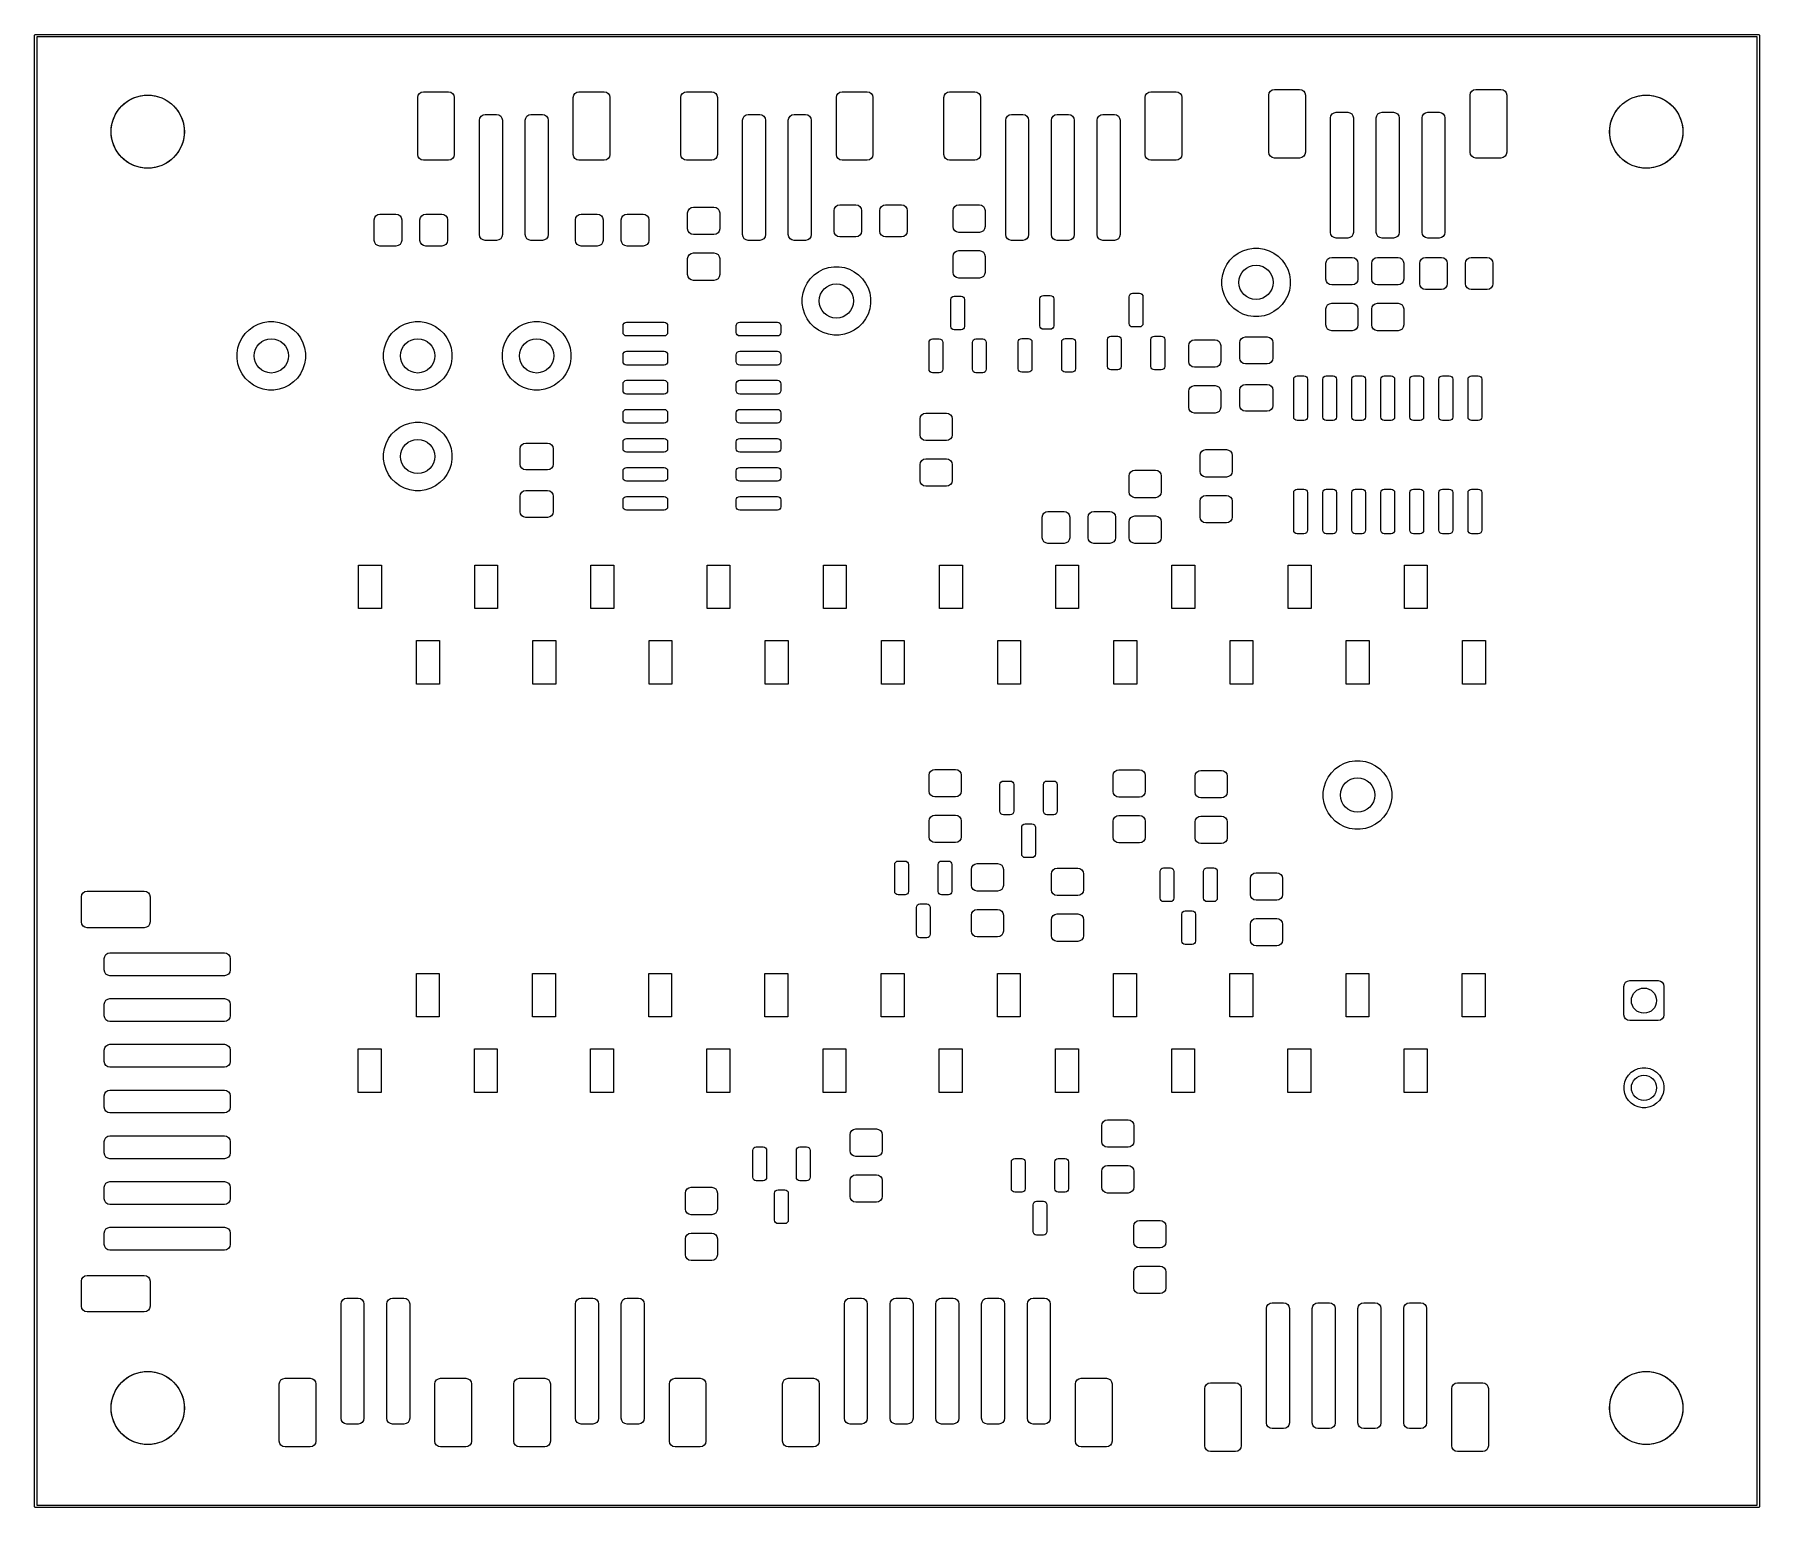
# Model space of a CAD drawing. Header units: millimetres. Extents: x 112.3 to 187.7, y -128.1 to -63.8.
import ezdxf

# ---------------------------------------------------------------- set-up
doc = ezdxf.new("R2010")
doc.units = ezdxf.units.MM
doc.layers.add('F.Mask', color=201, linetype='CONTINUOUS', true_color=0xd864ff)

msp = doc.modelspace()

# ---------------------------------------------------------------- linework, layer by layer
at = {"layer": 'F.Mask', "linetype": 'CONTINUOUS'}
for p, q in [((112.35, -63.8), (112.353806, -63.780866)), ((112.35, -128.099999), (112.35, -63.8)), ((112.353806, -63.780866), (112.380866, -63.753806)), ((112.380866, -63.753806), (112.4, -63.75)), ((112.4, -63.75), (187.699999, -63.75)), ((112.45, -63.85), (112.45, -128.049999)), ((187.649999, -63.85), (112.45, -63.85)), ((187.649999, -128.049999), (187.649999, -63.85)), ((187.699999, -63.75), (187.719133, -63.753806)), ((187.719133, -63.753806), (187.746193, -63.780866)), ((187.746193, -63.780866), (187.749999, -63.8)), ((187.749999, -63.8), (187.749999, -128.099999)), ((129.11903, -66.404329), (129.173223, -66.323223)), ((129.173223, -66.323223), (129.254329, -66.26903)), ((129.254329, -66.26903), (129.35, -66.25)), ((129.35, -66.25), (130.45, -66.25)), ((130.45, -66.25), (130.545671, -66.26903)), ((130.545671, -66.26903), (130.626777, -66.323223)), ((130.626777, -66.323223), (130.68097, -66.404329)), ((135.91903, -66.404329), (135.973223, -66.323223)), ((135.973223, -66.323223), (136.054329, -66.26903)), ((136.054329, -66.26903), (136.15, -66.25)), ((136.15, -66.25), (137.25, -66.25)), ((137.25, -66.25), (137.345671, -66.26903)), ((137.345671, -66.26903), (137.426777, -66.323223)), ((137.426777, -66.323223), (137.48097, -66.404329)), ((140.61903, -66.404329), (140.673223, -66.323223)), ((140.673223, -66.323223), (140.754329, -66.26903)), ((140.754329, -66.26903), (140.85, -66.25)), ((140.85, -66.25), (141.95, -66.25)), ((141.95, -66.25), (142.045671, -66.26903)), ((142.045671, -66.26903), (142.126777, -66.323223)), ((142.126777, -66.323223), (142.18097, -66.404329)), ((147.41903, -66.404329), (147.473223, -66.323223)), ((147.473223, -66.323223), (147.554329, -66.26903)), ((147.554329, -66.26903), (147.65, -66.25)), ((147.65, -66.25), (148.75, -66.25)), ((148.75, -66.25), (148.845671, -66.26903)), ((148.845671, -66.26903), (148.926777, -66.323223)), ((148.926777, -66.323223), (148.98097, -66.404329)), ((152.11903, -66.404329), (152.173223, -66.323223)), ((152.173223, -66.323223), (152.254329, -66.26903)), ((152.254329, -66.26903), (152.35, -66.25)), ((152.35, -66.25), (153.45, -66.25)), ((153.45, -66.25), (153.545671, -66.26903)), ((153.545671, -66.26903), (153.626777, -66.323223)), ((153.626777, -66.323223), (153.68097, -66.404329)), ((160.91903, -66.404329), (160.973223, -66.323223)), ((160.973223, -66.323223), (161.054329, -66.26903)), ((161.054329, -66.26903), (161.15, -66.25)), ((161.15, -66.25), (162.25, -66.25)), ((162.25, -66.25), (162.345671, -66.26903)), ((162.345671, -66.26903), (162.426777, -66.323223)), ((162.426777, -66.323223), (162.48097, -66.404329)), ((166.3, -66.4), (166.31903, -66.304329)), ((166.31903, -66.304329), (166.373223, -66.223223)), ((166.373223, -66.223223), (166.454329, -66.16903)), ((166.454329, -66.16903), (166.55, -66.15)), ((166.55, -66.15), (167.65, -66.15)), ((167.65, -66.15), (167.745671, -66.16903)), ((167.745671, -66.16903), (167.826777, -66.223223)), ((167.826777, -66.223223), (167.88097, -66.304329)), ((167.88097, -66.304329), (167.9, -66.4)), ((175.1, -66.4), (175.11903, -66.304329)), ((175.11903, -66.304329), (175.173223, -66.223223)), ((175.173223, -66.223223), (175.254329, -66.16903)), ((175.254329, -66.16903), (175.35, -66.15)), ((175.35, -66.15), (176.45, -66.15)), ((176.45, -66.15), (176.545671, -66.16903)), ((176.545671, -66.16903), (176.626777, -66.223223)), ((176.626777, -66.223223), (176.68097, -66.304329)), ((176.68097, -66.304329), (176.7, -66.4)), ((115.935776, -67.164002), (116.08335, -66.960883)), ((116.08335, -66.960883), (116.260883, -66.78335)), ((116.260883, -66.78335), (116.464002, -66.635776)), ((116.464002, -66.635776), (116.687707, -66.521793)), ((116.687707, -66.521793), (116.926487, -66.444208)), ((116.926487, -66.444208), (117.174465, -66.404932)), ((117.174465, -66.404932), (117.425535, -66.404932)), ((117.425535, -66.404932), (117.673513, -66.444208)), ((117.673513, -66.444208), (117.912293, -66.521793)), ((117.912293, -66.521793), (118.135998, -66.635776)), ((118.135998, -66.635776), (118.339117, -66.78335)), ((118.339117, -66.78335), (118.51665, -66.960883)), ((118.51665, -66.960883), (118.664224, -67.164002)), ((129.1, -66.5), (129.11903, -66.404329)), ((129.1, -69), (129.1, -66.5)), ((130.68097, -66.404329), (130.7, -66.5)), ((130.7, -66.5), (130.7, -69)), ((135.9, -66.5), (135.91903, -66.404329)), ((135.9, -69), (135.9, -66.5)), ((137.48097, -66.404329), (137.5, -66.5)), ((137.5, -66.5), (137.5, -69)), ((140.6, -66.5), (140.61903, -66.404329)), ((140.6, -69), (140.6, -66.5)), ((142.18097, -66.404329), (142.2, -66.5)), ((142.2, -66.5), (142.2, -69)), ((147.4, -66.5), (147.41903, -66.404329)), ((147.4, -69), (147.4, -66.5)), ((148.98097, -66.404329), (149, -66.5)), ((149, -66.5), (149, -69)), ((152.1, -66.5), (152.11903, -66.404329)), ((152.1, -69), (152.1, -66.5)), ((153.68097, -66.404329), (153.7, -66.5)), ((153.7, -66.5), (153.7, -69)), ((160.9, -66.5), (160.91903, -66.404329)), ((160.9, -69), (160.9, -66.5)), ((162.48097, -66.404329), (162.5, -66.5)), ((162.5, -66.5), (162.5, -69)), ((166.3, -68.9), (166.3, -66.4)), ((167.9, -66.4), (167.9, -68.9)), ((175.1, -68.9), (175.1, -66.4)), ((176.7, -66.4), (176.7, -68.9)), ((181.435776, -67.164002), (181.58335, -66.960883)), ((181.58335, -66.960883), (181.760883, -66.78335)), ((181.760883, -66.78335), (181.964002, -66.635776)), ((181.964002, -66.635776), (182.187707, -66.521793)), ((182.187707, -66.521793), (182.426487, -66.444208)), ((182.426487, -66.444208), (182.674465, -66.404932)), ((182.674465, -66.404932), (182.925535, -66.404932)), ((182.925535, -66.404932), (183.173513, -66.444208)), ((183.173513, -66.444208), (183.412293, -66.521793)), ((183.412293, -66.521793), (183.635998, -66.635776)), ((183.635998, -66.635776), (183.839117, -66.78335)), ((183.839117, -66.78335), (184.01665, -66.960883)), ((184.01665, -66.960883), (184.164224, -67.164002)), ((115.704932, -67.874465), (115.744208, -67.626487)), ((115.744208, -67.626487), (115.821793, -67.387707)), ((115.821793, -67.387707), (115.935776, -67.164002)), ((118.664224, -67.164002), (118.778207, -67.387707)), ((118.778207, -67.387707), (118.855792, -67.626487)), ((118.855792, -67.626487), (118.895068, -67.874465)), ((131.8, -67.5), (131.81903, -67.404329)), ((131.8, -72.5), (131.8, -67.5)), ((131.81903, -67.404329), (131.873223, -67.323223)), ((131.873223, -67.323223), (131.954329, -67.26903)), ((131.954329, -67.26903), (132.05, -67.25)), ((132.05, -67.25), (132.55, -67.25)), ((132.55, -67.25), (132.645671, -67.26903)), ((132.645671, -67.26903), (132.726777, -67.323223)), ((132.726777, -67.323223), (132.78097, -67.404329)), ((132.78097, -67.404329), (132.8, -67.5)), ((132.8, -67.5), (132.8, -72.5)), ((133.8, -67.5), (133.81903, -67.404329)), ((133.8, -72.5), (133.8, -67.5)), ((133.81903, -67.404329), (133.873223, -67.323223)), ((133.873223, -67.323223), (133.954329, -67.26903)), ((133.954329, -67.26903), (134.05, -67.25)), ((134.05, -67.25), (134.55, -67.25)), ((134.55, -67.25), (134.645671, -67.26903)), ((134.645671, -67.26903), (134.726777, -67.323223)), ((134.726777, -67.323223), (134.78097, -67.404329)), ((134.78097, -67.404329), (134.8, -67.5)), ((134.8, -67.5), (134.8, -72.5)), ((143.3, -67.5), (143.31903, -67.404329)), ((143.3, -72.5), (143.3, -67.5)), ((143.31903, -67.404329), (143.373223, -67.323223)), ((143.373223, -67.323223), (143.454329, -67.26903)), ((143.454329, -67.26903), (143.55, -67.25)), ((143.55, -67.25), (144.05, -67.25)), ((144.05, -67.25), (144.145671, -67.26903)), ((144.145671, -67.26903), (144.226777, -67.323223)), ((144.226777, -67.323223), (144.28097, -67.404329)), ((144.28097, -67.404329), (144.3, -67.5)), ((144.3, -67.5), (144.3, -72.5)), ((145.3, -67.5), (145.31903, -67.404329)), ((145.3, -72.5), (145.3, -67.5)), ((145.31903, -67.404329), (145.373223, -67.323223)), ((145.373223, -67.323223), (145.454329, -67.26903)), ((145.454329, -67.26903), (145.55, -67.25)), ((145.55, -67.25), (146.05, -67.25)), ((146.05, -67.25), (146.145671, -67.26903)), ((146.145671, -67.26903), (146.226777, -67.323223)), ((146.226777, -67.323223), (146.28097, -67.404329)), ((146.28097, -67.404329), (146.3, -67.5)), ((146.3, -67.5), (146.3, -72.5)), ((154.8, -67.5), (154.81903, -67.404329)), ((154.8, -72.5), (154.8, -67.5)), ((154.81903, -67.404329), (154.873223, -67.323223)), ((154.873223, -67.323223), (154.954329, -67.26903)), ((154.954329, -67.26903), (155.05, -67.25)), ((155.05, -67.25), (155.55, -67.25)), ((155.55, -67.25), (155.645671, -67.26903)), ((155.645671, -67.26903), (155.726777, -67.323223)), ((155.726777, -67.323223), (155.78097, -67.404329)), ((155.78097, -67.404329), (155.8, -67.5)), ((155.8, -67.5), (155.8, -72.5)), ((156.8, -67.5), (156.81903, -67.404329)), ((156.8, -72.5), (156.8, -67.5)), ((156.81903, -67.404329), (156.873223, -67.323223)), ((156.873223, -67.323223), (156.954329, -67.26903)), ((156.954329, -67.26903), (157.05, -67.25)), ((157.05, -67.25), (157.55, -67.25)), ((157.55, -67.25), (157.645671, -67.26903)), ((157.645671, -67.26903), (157.726777, -67.323223)), ((157.726777, -67.323223), (157.78097, -67.404329)), ((157.78097, -67.404329), (157.8, -67.5)), ((157.8, -67.5), (157.8, -72.5)), ((158.8, -67.5), (158.81903, -67.404329)), ((158.8, -72.5), (158.8, -67.5)), ((158.81903, -67.404329), (158.873223, -67.323223)), ((158.873223, -67.323223), (158.954329, -67.26903)), ((158.954329, -67.26903), (159.05, -67.25)), ((159.05, -67.25), (159.55, -67.25)), ((159.55, -67.25), (159.645671, -67.26903)), ((159.645671, -67.26903), (159.726777, -67.323223)), ((159.726777, -67.323223), (159.78097, -67.404329)), ((159.78097, -67.404329), (159.8, -67.5)), ((159.8, -67.5), (159.8, -72.5)), ((169, -67.4), (169.01903, -67.304329)), ((169, -72.4), (169, -67.4)), ((169.01903, -67.304329), (169.073223, -67.223223)), ((169.073223, -67.223223), (169.154329, -67.16903)), ((169.154329, -67.16903), (169.25, -67.15)), ((169.25, -67.15), (169.75, -67.15)), ((169.75, -67.15), (169.845671, -67.16903)), ((169.845671, -67.16903), (169.926777, -67.223223)), ((169.926777, -67.223223), (169.98097, -67.304329)), ((169.98097, -67.304329), (170, -67.4)), ((170, -67.4), (170, -72.4)), ((171, -67.4), (171.01903, -67.304329)), ((171, -72.4), (171, -67.4)), ((171.01903, -67.304329), (171.073223, -67.223223)), ((171.073223, -67.223223), (171.154329, -67.16903)), ((171.154329, -67.16903), (171.25, -67.15)), ((171.25, -67.15), (171.75, -67.15)), ((171.75, -67.15), (171.845671, -67.16903)), ((171.845671, -67.16903), (171.926777, -67.223223)), ((171.926777, -67.223223), (171.98097, -67.304329)), ((171.98097, -67.304329), (172, -67.4)), ((172, -67.4), (172, -72.4)), ((173, -67.4), (173.01903, -67.304329)), ((173, -72.4), (173, -67.4)), ((173.01903, -67.304329), (173.073223, -67.223223)), ((173.073223, -67.223223), (173.154329, -67.16903)), ((173.154329, -67.16903), (173.25, -67.15)), ((173.25, -67.15), (173.75, -67.15)), ((173.75, -67.15), (173.845671, -67.16903)), ((173.845671, -67.16903), (173.926777, -67.223223)), ((173.926777, -67.223223), (173.98097, -67.304329)), ((173.98097, -67.304329), (174, -67.4)), ((174, -67.4), (174, -72.4)), ((181.204932, -67.874465), (181.244208, -67.626487)), ((181.244208, -67.626487), (181.321793, -67.387707)), ((181.321793, -67.387707), (181.435776, -67.164002)), ((184.164224, -67.164002), (184.278207, -67.387707)), ((184.278207, -67.387707), (184.355792, -67.626487)), ((184.355792, -67.626487), (184.395068, -67.874465)), ((115.704932, -68.125535), (115.704932, -67.874465)), ((115.744208, -68.373513), (115.704932, -68.125535)), ((115.821793, -68.612293), (115.744208, -68.373513)), ((115.935776, -68.835998), (115.821793, -68.612293)), ((118.778207, -68.612293), (118.664224, -68.835998)), ((118.855792, -68.373513), (118.778207, -68.612293)), ((118.895068, -68.125535), (118.855792, -68.373513)), ((118.895068, -67.874465), (118.895068, -68.125535)), ((181.204932, -68.125535), (181.204932, -67.874465)), ((181.244208, -68.373513), (181.204932, -68.125535)), ((181.321793, -68.612293), (181.244208, -68.373513)), ((181.435776, -68.835998), (181.321793, -68.612293)), ((184.278207, -68.612293), (184.164224, -68.835998)), ((184.355792, -68.373513), (184.278207, -68.612293)), ((184.395068, -68.125535), (184.355792, -68.373513)), ((184.395068, -67.874465), (184.395068, -68.125535)), ((116.08335, -69.039117), (115.935776, -68.835998)), ((116.260883, -69.21665), (116.08335, -69.039117)), ((116.464002, -69.364224), (116.260883, -69.21665)), ((116.687707, -69.478207), (116.464002, -69.364224)), ((118.135998, -69.364224), (117.912293, -69.478207)), ((118.339117, -69.21665), (118.135998, -69.364224)), ((118.51665, -69.039117), (118.339117, -69.21665)), ((118.664224, -68.835998), (118.51665, -69.039117)), ((129.11903, -69.095671), (129.1, -69)), ((129.173223, -69.176777), (129.11903, -69.095671)), ((129.254329, -69.23097), (129.173223, -69.176777)), ((129.35, -69.25), (129.254329, -69.23097)), ((130.45, -69.25), (129.35, -69.25)), ((130.545671, -69.23097), (130.45, -69.25)), ((130.626777, -69.176777), (130.545671, -69.23097)), ((130.68097, -69.095671), (130.626777, -69.176777)), ((130.7, -69), (130.68097, -69.095671)), ((135.91903, -69.095671), (135.9, -69)), ((135.973223, -69.176777), (135.91903, -69.095671)), ((136.054329, -69.23097), (135.973223, -69.176777)), ((136.15, -69.25), (136.054329, -69.23097)), ((137.25, -69.25), (136.15, -69.25)), ((137.345671, -69.23097), (137.25, -69.25)), ((137.426777, -69.176777), (137.345671, -69.23097)), ((137.48097, -69.095671), (137.426777, -69.176777)), ((137.5, -69), (137.48097, -69.095671)), ((140.61903, -69.095671), (140.6, -69)), ((140.673223, -69.176777), (140.61903, -69.095671)), ((140.754329, -69.23097), (140.673223, -69.176777)), ((140.85, -69.25), (140.754329, -69.23097)), ((141.95, -69.25), (140.85, -69.25)), ((142.045671, -69.23097), (141.95, -69.25)), ((142.126777, -69.176777), (142.045671, -69.23097)), ((142.18097, -69.095671), (142.126777, -69.176777)), ((142.2, -69), (142.18097, -69.095671)), ((147.41903, -69.095671), (147.4, -69)), ((147.473223, -69.176777), (147.41903, -69.095671)), ((147.554329, -69.23097), (147.473223, -69.176777)), ((147.65, -69.25), (147.554329, -69.23097)), ((148.75, -69.25), (147.65, -69.25)), ((148.845671, -69.23097), (148.75, -69.25)), ((148.926777, -69.176777), (148.845671, -69.23097)), ((148.98097, -69.095671), (148.926777, -69.176777)), ((149, -69), (148.98097, -69.095671)), ((152.11903, -69.095671), (152.1, -69)), ((152.173223, -69.176777), (152.11903, -69.095671)), ((152.254329, -69.23097), (152.173223, -69.176777)), ((152.35, -69.25), (152.254329, -69.23097)), ((153.45, -69.25), (152.35, -69.25)), ((153.545671, -69.23097), (153.45, -69.25)), ((153.626777, -69.176777), (153.545671, -69.23097)), ((153.68097, -69.095671), (153.626777, -69.176777)), ((153.7, -69), (153.68097, -69.095671)), ((160.91903, -69.095671), (160.9, -69)), ((160.973223, -69.176777), (160.91903, -69.095671)), ((161.054329, -69.23097), (160.973223, -69.176777)), ((161.15, -69.25), (161.054329, -69.23097)), ((162.25, -69.25), (161.15, -69.25)), ((162.345671, -69.23097), (162.25, -69.25)), ((162.426777, -69.176777), (162.345671, -69.23097)), ((162.48097, -69.095671), (162.426777, -69.176777)), ((162.5, -69), (162.48097, -69.095671)), ((166.31903, -68.995671), (166.3, -68.9)), ((166.373223, -69.076777), (166.31903, -68.995671)), ((166.454329, -69.13097), (166.373223, -69.076777)), ((166.55, -69.15), (166.454329, -69.13097)), ((167.65, -69.15), (166.55, -69.15)), ((167.745671, -69.13097), (167.65, -69.15)), ((167.826777, -69.076777), (167.745671, -69.13097)), ((167.88097, -68.995671), (167.826777, -69.076777)), ((167.9, -68.9), (167.88097, -68.995671)), ((175.11903, -68.995671), (175.1, -68.9)), ((175.173223, -69.076777), (175.11903, -68.995671)), ((175.254329, -69.13097), (175.173223, -69.076777)), ((175.35, -69.15), (175.254329, -69.13097)), ((176.45, -69.15), (175.35, -69.15)), ((176.545671, -69.13097), (176.45, -69.15)), ((176.626777, -69.076777), (176.545671, -69.13097)), ((176.68097, -68.995671), (176.626777, -69.076777)), ((176.7, -68.9), (176.68097, -68.995671)), ((181.58335, -69.039117), (181.435776, -68.835998)), ((181.760883, -69.21665), (181.58335, -69.039117)), ((181.964002, -69.364224), (181.760883, -69.21665)), ((182.187707, -69.478207), (181.964002, -69.364224)), ((183.635998, -69.364224), (183.412293, -69.478207)), ((183.839117, -69.21665), (183.635998, -69.364224)), ((184.01665, -69.039117), (183.839117, -69.21665)), ((184.164224, -68.835998), (184.01665, -69.039117)), ((116.926487, -69.555792), (116.687707, -69.478207)), ((117.174465, -69.595068), (116.926487, -69.555792)), ((117.425535, -69.595068), (117.174465, -69.595068)), ((117.673513, -69.555792), (117.425535, -69.595068)), ((117.912293, -69.478207), (117.673513, -69.555792)), ((182.426487, -69.555792), (182.187707, -69.478207)), ((182.674465, -69.595068), (182.426487, -69.555792)), ((182.925535, -69.595068), (182.674465, -69.595068)), ((183.173513, -69.555792), (182.925535, -69.595068)), ((183.412293, -69.478207), (183.173513, -69.555792)), ((127.273223, -71.673223), (127.354329, -71.61903)), ((127.354329, -71.61903), (127.45, -71.6)), ((127.45, -71.6), (128.15, -71.6)), ((128.15, -71.6), (128.245671, -71.61903)), ((128.245671, -71.61903), (128.326777, -71.673223)), ((129.273223, -71.673223), (129.354329, -71.61903)), ((129.354329, -71.61903), (129.45, -71.6)), ((129.45, -71.6), (130.15, -71.6)), ((130.15, -71.6), (130.245671, -71.61903)), ((130.245671, -71.61903), (130.326777, -71.673223)), ((136.073223, -71.673223), (136.154329, -71.61903)), ((136.154329, -71.61903), (136.25, -71.6)), ((136.25, -71.6), (136.95, -71.6)), ((136.95, -71.6), (137.045671, -71.61903)), ((137.045671, -71.61903), (137.126777, -71.673223)), ((138.073223, -71.673223), (138.154329, -71.61903)), ((138.154329, -71.61903), (138.25, -71.6)), ((138.25, -71.6), (138.95, -71.6)), ((138.95, -71.6), (139.045671, -71.61903)), ((139.045671, -71.61903), (139.126777, -71.673223)), ((140.9, -71.55), (140.91903, -71.454329)), ((140.9, -72.25), (140.9, -71.55)), ((140.91903, -71.454329), (140.973223, -71.373223)), ((140.973223, -71.373223), (141.054329, -71.31903)), ((141.054329, -71.31903), (141.15, -71.3)), ((141.15, -71.3), (142.05, -71.3)), ((142.05, -71.3), (142.145671, -71.31903)), ((142.145671, -71.31903), (142.226777, -71.373223)), ((142.226777, -71.373223), (142.28097, -71.454329)), ((142.28097, -71.454329), (142.3, -71.55)), ((142.3, -71.55), (142.3, -72.25)), ((147.3, -71.45), (147.31903, -71.354329)), ((147.3, -72.35), (147.3, -71.45)), ((147.31903, -71.354329), (147.373223, -71.273223)), ((147.373223, -71.273223), (147.454329, -71.21903)), ((147.454329, -71.21903), (147.55, -71.2)), ((147.55, -71.2), (148.25, -71.2)), ((148.25, -71.2), (148.345671, -71.21903)), ((148.345671, -71.21903), (148.426777, -71.273223)), ((148.426777, -71.273223), (148.48097, -71.354329)), ((148.48097, -71.354329), (148.5, -71.45)), ((148.5, -71.45), (148.5, -72.35)), ((149.3, -71.45), (149.31903, -71.354329)), ((149.3, -72.35), (149.3, -71.45)), ((149.31903, -71.354329), (149.373223, -71.273223)), ((149.373223, -71.273223), (149.454329, -71.21903)), ((149.454329, -71.21903), (149.55, -71.2)), ((149.55, -71.2), (150.25, -71.2)), ((150.25, -71.2), (150.345671, -71.21903)), ((150.345671, -71.21903), (150.426777, -71.273223)), ((150.426777, -71.273223), (150.48097, -71.354329)), ((150.48097, -71.354329), (150.5, -71.45)), ((150.5, -71.45), (150.5, -72.35)), ((152.5, -71.45), (152.51903, -71.354329)), ((152.5, -72.15), (152.5, -71.45)), ((152.51903, -71.354329), (152.573223, -71.273223)), ((152.573223, -71.273223), (152.654329, -71.21903)), ((152.654329, -71.21903), (152.75, -71.2)), ((152.75, -71.2), (153.65, -71.2)), ((153.65, -71.2), (153.745671, -71.21903)), ((153.745671, -71.21903), (153.826777, -71.273223)), ((153.826777, -71.273223), (153.88097, -71.354329)), ((153.88097, -71.354329), (153.9, -71.45)), ((153.9, -71.45), (153.9, -72.15)), ((127.2, -71.85), (127.21903, -71.754329)), ((127.2, -72.75), (127.2, -71.85)), ((127.21903, -71.754329), (127.273223, -71.673223)), ((128.326777, -71.673223), (128.38097, -71.754329)), ((128.38097, -71.754329), (128.4, -71.85)), ((128.4, -71.85), (128.4, -72.75)), ((129.2, -71.85), (129.21903, -71.754329)), ((129.2, -72.75), (129.2, -71.85)), ((129.21903, -71.754329), (129.273223, -71.673223)), ((130.326777, -71.673223), (130.38097, -71.754329)), ((130.38097, -71.754329), (130.4, -71.85)), ((130.4, -71.85), (130.4, -72.75)), ((136, -71.85), (136.01903, -71.754329)), ((136, -72.75), (136, -71.85)), ((136.01903, -71.754329), (136.073223, -71.673223)), ((137.126777, -71.673223), (137.18097, -71.754329)), ((137.18097, -71.754329), (137.2, -71.85)), ((137.2, -71.85), (137.2, -72.75)), ((138, -71.85), (138.01903, -71.754329)), ((138, -72.75), (138, -71.85)), ((138.01903, -71.754329), (138.073223, -71.673223)), ((139.126777, -71.673223), (139.18097, -71.754329)), ((139.18097, -71.754329), (139.2, -71.85)), ((139.2, -71.85), (139.2, -72.75)), ((140.91903, -72.345671), (140.9, -72.25)), ((140.973223, -72.426777), (140.91903, -72.345671)), ((142.28097, -72.345671), (142.226777, -72.426777)), ((142.3, -72.25), (142.28097, -72.345671)), ((147.31903, -72.445671), (147.3, -72.35)), ((148.5, -72.35), (148.48097, -72.445671)), ((149.31903, -72.445671), (149.3, -72.35)), ((150.5, -72.35), (150.48097, -72.445671)), ((152.51903, -72.245671), (152.5, -72.15)), ((152.573223, -72.326777), (152.51903, -72.245671)), ((152.654329, -72.38097), (152.573223, -72.326777)), ((152.75, -72.4), (152.654329, -72.38097)), ((153.745671, -72.38097), (153.65, -72.4)), ((153.826777, -72.326777), (153.745671, -72.38097)), ((153.88097, -72.245671), (153.826777, -72.326777)), ((153.9, -72.15), (153.88097, -72.245671)), ((127.21903, -72.845671), (127.2, -72.75)), ((127.273223, -72.926777), (127.21903, -72.845671)), ((127.354329, -72.98097), (127.273223, -72.926777)), ((127.45, -73), (127.354329, -72.98097)), ((128.15, -73), (127.45, -73)), ((128.245671, -72.98097), (128.15, -73)), ((128.326777, -72.926777), (128.245671, -72.98097)), ((128.38097, -72.845671), (128.326777, -72.926777)), ((128.4, -72.75), (128.38097, -72.845671)), ((129.21903, -72.845671), (129.2, -72.75)), ((129.273223, -72.926777), (129.21903, -72.845671)), ((129.354329, -72.98097), (129.273223, -72.926777)), ((129.45, -73), (129.354329, -72.98097)), ((130.15, -73), (129.45, -73)), ((130.245671, -72.98097), (130.15, -73)), ((130.326777, -72.926777), (130.245671, -72.98097)), ((130.38097, -72.845671), (130.326777, -72.926777)), ((130.4, -72.75), (130.38097, -72.845671)), ((131.81903, -72.595671), (131.8, -72.5)), ((131.873223, -72.676777), (131.81903, -72.595671)), ((131.954329, -72.73097), (131.873223, -72.676777)), ((132.05, -72.75), (131.954329, -72.73097)), ((132.55, -72.75), (132.05, -72.75)), ((132.645671, -72.73097), (132.55, -72.75)), ((132.726777, -72.676777), (132.645671, -72.73097)), ((132.78097, -72.595671), (132.726777, -72.676777)), ((132.8, -72.5), (132.78097, -72.595671)), ((133.81903, -72.595671), (133.8, -72.5)), ((133.873223, -72.676777), (133.81903, -72.595671)), ((133.954329, -72.73097), (133.873223, -72.676777)), ((134.05, -72.75), (133.954329, -72.73097)), ((134.55, -72.75), (134.05, -72.75)), ((134.645671, -72.73097), (134.55, -72.75)), ((134.726777, -72.676777), (134.645671, -72.73097)), ((134.78097, -72.595671), (134.726777, -72.676777)), ((134.8, -72.5), (134.78097, -72.595671)), ((136.01903, -72.845671), (136, -72.75)), ((136.073223, -72.926777), (136.01903, -72.845671)), ((136.154329, -72.98097), (136.073223, -72.926777)), ((136.25, -73), (136.154329, -72.98097)), ((136.95, -73), (136.25, -73)), ((137.045671, -72.98097), (136.95, -73)), ((137.126777, -72.926777), (137.045671, -72.98097)), ((137.18097, -72.845671), (137.126777, -72.926777)), ((137.2, -72.75), (137.18097, -72.845671)), ((138.01903, -72.845671), (138, -72.75)), ((138.073223, -72.926777), (138.01903, -72.845671)), ((138.154329, -72.98097), (138.073223, -72.926777)), ((138.25, -73), (138.154329, -72.98097)), ((138.95, -73), (138.25, -73)), ((139.045671, -72.98097), (138.95, -73)), ((139.126777, -72.926777), (139.045671, -72.98097)), ((139.18097, -72.845671), (139.126777, -72.926777)), ((139.2, -72.75), (139.18097, -72.845671)), ((141.054329, -72.48097), (140.973223, -72.426777)), ((141.15, -72.5), (141.054329, -72.48097)), ((142.05, -72.5), (141.15, -72.5)), ((142.145671, -72.48097), (142.05, -72.5)), ((142.226777, -72.426777), (142.145671, -72.48097)), ((143.31903, -72.595671), (143.3, -72.5)), ((143.373223, -72.676777), (143.31903, -72.595671)), ((143.454329, -72.73097), (143.373223, -72.676777)), ((143.55, -72.75), (143.454329, -72.73097)), ((144.05, -72.75), (143.55, -72.75)), ((144.145671, -72.73097), (144.05, -72.75)), ((144.226777, -72.676777), (144.145671, -72.73097)), ((144.28097, -72.595671), (144.226777, -72.676777)), ((144.3, -72.5), (144.28097, -72.595671)), ((145.31903, -72.595671), (145.3, -72.5)), ((145.373223, -72.676777), (145.31903, -72.595671)), ((145.454329, -72.73097), (145.373223, -72.676777)), ((145.55, -72.75), (145.454329, -72.73097)), ((146.05, -72.75), (145.55, -72.75)), ((146.145671, -72.73097), (146.05, -72.75)), ((146.226777, -72.676777), (146.145671, -72.73097)), ((146.28097, -72.595671), (146.226777, -72.676777)), ((146.3, -72.5), (146.28097, -72.595671)), ((147.373223, -72.526777), (147.31903, -72.445671)), ((147.454329, -72.58097), (147.373223, -72.526777)), ((147.55, -72.6), (147.454329, -72.58097)), ((148.25, -72.6), (147.55, -72.6)), ((148.345671, -72.58097), (148.25, -72.6)), ((148.426777, -72.526777), (148.345671, -72.58097)), ((148.48097, -72.445671), (148.426777, -72.526777)), ((149.373223, -72.526777), (149.31903, -72.445671)), ((149.454329, -72.58097), (149.373223, -72.526777)), ((149.55, -72.6), (149.454329, -72.58097)), ((150.25, -72.6), (149.55, -72.6)), ((150.345671, -72.58097), (150.25, -72.6)), ((150.426777, -72.526777), (150.345671, -72.58097)), ((150.48097, -72.445671), (150.426777, -72.526777)), ((153.65, -72.4), (152.75, -72.4)), ((154.81903, -72.595671), (154.8, -72.5)), ((154.873223, -72.676777), (154.81903, -72.595671)), ((154.954329, -72.73097), (154.873223, -72.676777)), ((155.05, -72.75), (154.954329, -72.73097)), ((155.55, -72.75), (155.05, -72.75)), ((155.645671, -72.73097), (155.55, -72.75)), ((155.726777, -72.676777), (155.645671, -72.73097)), ((155.78097, -72.595671), (155.726777, -72.676777)), ((155.8, -72.5), (155.78097, -72.595671)), ((156.81903, -72.595671), (156.8, -72.5)), ((156.873223, -72.676777), (156.81903, -72.595671)), ((156.954329, -72.73097), (156.873223, -72.676777)), ((157.05, -72.75), (156.954329, -72.73097)), ((157.55, -72.75), (157.05, -72.75)), ((157.645671, -72.73097), (157.55, -72.75)), ((157.726777, -72.676777), (157.645671, -72.73097)), ((157.78097, -72.595671), (157.726777, -72.676777)), ((157.8, -72.5), (157.78097, -72.595671)), ((158.81903, -72.595671), (158.8, -72.5)), ((158.873223, -72.676777), (158.81903, -72.595671)), ((158.954329, -72.73097), (158.873223, -72.676777)), ((159.05, -72.75), (158.954329, -72.73097)), ((159.55, -72.75), (159.05, -72.75)), ((159.645671, -72.73097), (159.55, -72.75)), ((159.726777, -72.676777), (159.645671, -72.73097)), ((159.78097, -72.595671), (159.726777, -72.676777)), ((159.8, -72.5), (159.78097, -72.595671)), ((165.169856, -73.201134), (165.393713, -73.128398)), ((165.393713, -73.128398), (165.626192, -73.091577)), ((165.626192, -73.091577), (165.86157, -73.091577)), ((165.86157, -73.091577), (166.094049, -73.128398)), ((166.094049, -73.128398), (166.317906, -73.201134)), ((169.01903, -72.495671), (169, -72.4)), ((169.073223, -72.576777), (169.01903, -72.495671)), ((169.154329, -72.63097), (169.073223, -72.576777)), ((169.25, -72.65), (169.154329, -72.63097)), ((169.75, -72.65), (169.25, -72.65)), ((169.845671, -72.63097), (169.75, -72.65)), ((169.926777, -72.576777), (169.845671, -72.63097)), ((169.98097, -72.495671), (169.926777, -72.576777)), ((170, -72.4), (169.98097, -72.495671)), ((171.01903, -72.495671), (171, -72.4)), ((171.073223, -72.576777), (171.01903, -72.495671)), ((171.154329, -72.63097), (171.073223, -72.576777)), ((171.25, -72.65), (171.154329, -72.63097)), ((171.75, -72.65), (171.25, -72.65)), ((171.845671, -72.63097), (171.75, -72.65)), ((171.926777, -72.576777), (171.845671, -72.63097)), ((171.98097, -72.495671), (171.926777, -72.576777)), ((172, -72.4), (171.98097, -72.495671)), ((173.01903, -72.495671), (173, -72.4)), ((173.073223, -72.576777), (173.01903, -72.495671)), ((173.154329, -72.63097), (173.073223, -72.576777)), ((173.25, -72.65), (173.154329, -72.63097)), ((173.75, -72.65), (173.25, -72.65)), ((173.845671, -72.63097), (173.75, -72.65)), ((173.926777, -72.576777), (173.845671, -72.63097)), ((173.98097, -72.495671), (173.926777, -72.576777)), ((174, -72.4), (173.98097, -72.495671)), ((140.9, -73.55), (140.91903, -73.454329)), ((140.9, -74.25), (140.9, -73.55)), ((140.91903, -73.454329), (140.973223, -73.373223)), ((140.973223, -73.373223), (141.054329, -73.31903)), ((141.054329, -73.31903), (141.15, -73.3)), ((141.15, -73.3), (142.05, -73.3)), ((142.05, -73.3), (142.145671, -73.31903)), ((142.145671, -73.31903), (142.226777, -73.373223)), ((142.226777, -73.373223), (142.28097, -73.454329)), ((142.28097, -73.454329), (142.3, -73.55)), ((142.3, -73.55), (142.3, -74.25)), ((152.5, -73.45), (152.51903, -73.354329)), ((152.5, -74.15), (152.5, -73.45)), ((152.51903, -73.354329), (152.573223, -73.273223)), ((152.573223, -73.273223), (152.654329, -73.21903)), ((152.654329, -73.21903), (152.75, -73.2)), ((152.75, -73.2), (153.65, -73.2)), ((153.65, -73.2), (153.745671, -73.21903)), ((153.745671, -73.21903), (153.826777, -73.273223)), ((153.826777, -73.273223), (153.88097, -73.354329)), ((153.88097, -73.354329), (153.9, -73.45)), ((153.9, -73.45), (153.9, -74.15)), ((164.358062, -74.012928), (164.464921, -73.803205)), ((164.464921, -73.803205), (164.603272, -73.612781)), ((164.603272, -73.612781), (164.769709, -73.446344)), ((164.769709, -73.446344), (164.960133, -73.307993)), ((164.960133, -73.307993), (165.169856, -73.201134)), ((166.317906, -73.201134), (166.527629, -73.307993)), ((166.527629, -73.307993), (166.718053, -73.446344)), ((166.718053, -73.446344), (166.88449, -73.612781)), ((166.88449, -73.612781), (167.022841, -73.803205)), ((167.022841, -73.803205), (167.1297, -74.012928)), ((168.8, -73.75), (168.81903, -73.654329)), ((168.8, -74.45), (168.8, -73.75)), ((168.81903, -73.654329), (168.873223, -73.573223)), ((168.873223, -73.573223), (168.954329, -73.51903)), ((168.954329, -73.51903), (169.05, -73.5)), ((169.05, -73.5), (169.95, -73.5)), ((169.95, -73.5), (170.045671, -73.51903)), ((170.045671, -73.51903), (170.126777, -73.573223)), ((170.126777, -73.573223), (170.18097, -73.654329)), ((170.18097, -73.654329), (170.2, -73.75)), ((170.2, -73.75), (170.2, -74.45)), ((170.8, -73.75), (170.81903, -73.654329)), ((170.8, -74.45), (170.8, -73.75)), ((170.81903, -73.654329), (170.873223, -73.573223)), ((170.873223, -73.573223), (170.954329, -73.51903)), ((170.954329, -73.51903), (171.05, -73.5)), ((171.05, -73.5), (171.95, -73.5)), ((171.95, -73.5), (172.045671, -73.51903)), ((172.045671, -73.51903), (172.126777, -73.573223)), ((172.126777, -73.573223), (172.18097, -73.654329)), ((172.18097, -73.654329), (172.2, -73.75)), ((172.2, -73.75), (172.2, -74.45)), ((172.9, -73.75), (172.91903, -73.654329)), ((172.9, -74.65), (172.9, -73.75)), ((172.91903, -73.654329), (172.973223, -73.573223)), ((172.973223, -73.573223), (173.054329, -73.51903)), ((173.054329, -73.51903), (173.15, -73.5)), ((173.15, -73.5), (173.85, -73.5)), ((173.85, -73.5), (173.945671, -73.51903)), ((173.945671, -73.51903), (174.026777, -73.573223)), ((174.026777, -73.573223), (174.08097, -73.654329)), ((174.08097, -73.654329), (174.1, -73.75)), ((174.1, -73.75), (174.1, -74.65)), ((174.9, -73.75), (174.91903, -73.654329)), ((174.9, -74.65), (174.9, -73.75)), ((174.91903, -73.654329), (174.973223, -73.573223)), ((174.973223, -73.573223), (175.054329, -73.51903)), ((175.054329, -73.51903), (175.15, -73.5)), ((175.15, -73.5), (175.85, -73.5)), ((175.85, -73.5), (175.945671, -73.51903)), ((175.945671, -73.51903), (176.026777, -73.573223)), ((176.026777, -73.573223), (176.08097, -73.654329)), ((176.08097, -73.654329), (176.1, -73.75)), ((176.1, -73.75), (176.1, -74.65)), ((140.91903, -74.345671), (140.9, -74.25)), ((140.973223, -74.426777), (140.91903, -74.345671)), ((141.054329, -74.48097), (140.973223, -74.426777)), ((141.15, -74.5), (141.054329, -74.48097)), ((142.05, -74.5), (141.15, -74.5)), ((142.145671, -74.48097), (142.05, -74.5)), ((142.226777, -74.426777), (142.145671, -74.48097)), ((142.28097, -74.345671), (142.226777, -74.426777)), ((142.3, -74.25), (142.28097, -74.345671)), ((146.014181, -74.825975), (146.12104, -74.616252)), ((146.12104, -74.616252), (146.259391, -74.425828)), ((146.259391, -74.425828), (146.425828, -74.259391)), ((146.425828, -74.259391), (146.616252, -74.12104)), ((146.616252, -74.12104), (146.825975, -74.014181)), ((146.825975, -74.014181), (147.049832, -73.941445)), ((147.049832, -73.941445), (147.282311, -73.904624)), ((147.282311, -73.904624), (147.517689, -73.904624)), ((147.517689, -73.904624), (147.750168, -73.941445)), ((147.750168, -73.941445), (147.974025, -74.014181)), ((147.974025, -74.014181), (148.183748, -74.12104)), ((148.183748, -74.12104), (148.374172, -74.259391)), ((148.374172, -74.259391), (148.540609, -74.425828)), ((148.540609, -74.425828), (148.67896, -74.616252)), ((148.67896, -74.616252), (148.785819, -74.825975)), ((152.51903, -74.245671), (152.5, -74.15)), ((152.573223, -74.326777), (152.51903, -74.245671)), ((152.654329, -74.38097), (152.573223, -74.326777)), ((152.75, -74.4), (152.654329, -74.38097)), ((153.65, -74.4), (152.75, -74.4)), ((153.745671, -74.38097), (153.65, -74.4)), ((153.826777, -74.326777), (153.745671, -74.38097)), ((153.88097, -74.245671), (153.826777, -74.326777)), ((153.9, -74.15), (153.88097, -74.245671)), ((164.248505, -74.469264), (164.285326, -74.236785)), ((164.248505, -74.704642), (164.248505, -74.469264)), ((164.285326, -74.236785), (164.358062, -74.012928)), ((167.1297, -74.012928), (167.202436, -74.236785)), ((167.202436, -74.236785), (167.239257, -74.469264)), ((167.239257, -74.469264), (167.239257, -74.704642)), ((168.81903, -74.545671), (168.8, -74.45)), ((168.873223, -74.626777), (168.81903, -74.545671)), ((168.954329, -74.68097), (168.873223, -74.626777)), ((170.126777, -74.626777), (170.045671, -74.68097)), ((170.18097, -74.545671), (170.126777, -74.626777)), ((170.2, -74.45), (170.18097, -74.545671)), ((170.81903, -74.545671), (170.8, -74.45)), ((170.873223, -74.626777), (170.81903, -74.545671)), ((170.954329, -74.68097), (170.873223, -74.626777)), ((172.126777, -74.626777), (172.045671, -74.68097)), ((172.18097, -74.545671), (172.126777, -74.626777)), ((172.2, -74.45), (172.18097, -74.545671)), ((145.904624, -75.282311), (145.941445, -75.049832)), ((145.904624, -75.517689), (145.904624, -75.282311)), ((145.941445, -75.049832), (146.014181, -74.825975)), ((148.785819, -74.825975), (148.858555, -75.049832)), ((148.858555, -75.049832), (148.895376, -75.282311)), ((148.895376, -75.282311), (148.895376, -75.517689)), ((152.4, -75.3375), (152.411418, -75.280097)), ((152.4, -76.5125), (152.4, -75.3375)), ((152.411418, -75.280097), (152.443934, -75.231434)), ((152.443934, -75.231434), (152.492597, -75.198918)), ((152.492597, -75.198918), (152.55, -75.1875)), ((152.55, -75.1875), (152.85, -75.1875)), ((152.85, -75.1875), (152.907403, -75.198918)), ((152.907403, -75.198918), (152.956066, -75.231434)), ((152.956066, -75.231434), (152.988582, -75.280097)), ((152.988582, -75.280097), (153, -75.3375)), ((153, -75.3375), (153, -76.5125)), ((156.3, -75.3125), (156.311418, -75.255097)), ((156.3, -76.4875), (156.3, -75.3125)), ((156.311418, -75.255097), (156.343934, -75.206434)), ((156.343934, -75.206434), (156.392597, -75.173918)), ((156.392597, -75.173918), (156.45, -75.1625)), ((156.45, -75.1625), (156.75, -75.1625)), ((156.75, -75.1625), (156.807403, -75.173918)), ((156.807403, -75.173918), (156.856066, -75.206434)), ((156.856066, -75.206434), (156.888582, -75.255097)), ((156.888582, -75.255097), (156.9, -75.3125)), ((156.9, -75.3125), (156.9, -76.4875)), ((160.2, -75.2125), (160.211418, -75.155097)), ((160.2, -76.3875), (160.2, -75.2125)), ((160.211418, -75.155097), (160.243934, -75.106434)), ((160.243934, -75.106434), (160.292597, -75.073918)), ((160.292597, -75.073918), (160.35, -75.0625)), ((160.35, -75.0625), (160.65, -75.0625)), ((160.65, -75.0625), (160.707403, -75.073918)), ((160.707403, -75.073918), (160.756066, -75.106434)), ((160.756066, -75.106434), (160.788582, -75.155097)), ((160.788582, -75.155097), (160.8, -75.2125)), ((160.8, -75.2125), (160.8, -76.3875)), ((164.285326, -74.937121), (164.248505, -74.704642)), ((164.358062, -75.160978), (164.285326, -74.937121)), ((164.464921, -75.370701), (164.358062, -75.160978)), ((164.603272, -75.561125), (164.464921, -75.370701)), ((167.022841, -75.370701), (166.88449, -75.561125)), ((167.1297, -75.160978), (167.022841, -75.370701)), ((167.202436, -74.937121), (167.1297, -75.160978)), ((167.239257, -74.704642), (167.202436, -74.937121)), ((169.05, -74.7), (168.954329, -74.68097)), ((169.95, -74.7), (169.05, -74.7)), ((170.045671, -74.68097), (169.95, -74.7)), ((171.05, -74.7), (170.954329, -74.68097)), ((171.95, -74.7), (171.05, -74.7)), ((172.045671, -74.68097), (171.95, -74.7)), ((172.91903, -74.745671), (172.9, -74.65)), ((172.973223, -74.826777), (172.91903, -74.745671)), ((173.054329, -74.88097), (172.973223, -74.826777)), ((173.15, -74.9), (173.054329, -74.88097)), ((173.85, -74.9), (173.15, -74.9)), ((173.945671, -74.88097), (173.85, -74.9)), ((174.026777, -74.826777), (173.945671, -74.88097)), ((174.08097, -74.745671), (174.026777, -74.826777)), ((174.1, -74.65), (174.08097, -74.745671)), ((174.91903, -74.745671), (174.9, -74.65)), ((174.973223, -74.826777), (174.91903, -74.745671)), ((175.054329, -74.88097), (174.973223, -74.826777)), ((175.15, -74.9), (175.054329, -74.88097)), ((175.85, -74.9), (175.15, -74.9)), ((175.945671, -74.88097), (175.85, -74.9)), ((176.026777, -74.826777), (175.945671, -74.88097)), ((176.08097, -74.745671), (176.026777, -74.826777)), ((176.1, -74.65), (176.08097, -74.745671)), ((145.941445, -75.750168), (145.904624, -75.517689)), ((146.014181, -75.974025), (145.941445, -75.750168)), ((146.12104, -76.183748), (146.014181, -75.974025)), ((148.785819, -75.974025), (148.67896, -76.183748)), ((148.858555, -75.750168), (148.785819, -75.974025)), ((148.895376, -75.517689), (148.858555, -75.750168)), ((164.769709, -75.727562), (164.603272, -75.561125)), ((164.960133, -75.865913), (164.769709, -75.727562)), ((165.169856, -75.972772), (164.960133, -75.865913)), ((165.393713, -76.045508), (165.169856, -75.972772)), ((165.626192, -76.082329), (165.393713, -76.045508)), ((165.86157, -76.082329), (165.626192, -76.082329)), ((166.094049, -76.045508), (165.86157, -76.082329)), ((166.317906, -75.972772), (166.094049, -76.045508)), ((166.527629, -75.865913), (166.317906, -75.972772)), ((166.718053, -75.727562), (166.527629, -75.865913)), ((166.88449, -75.561125), (166.718053, -75.727562)), ((168.8, -75.75), (168.81903, -75.654329)), ((168.8, -76.45), (168.8, -75.75)), ((168.81903, -75.654329), (168.873223, -75.573223)), ((168.873223, -75.573223), (168.954329, -75.51903)), ((168.954329, -75.51903), (169.05, -75.5)), ((169.05, -75.5), (169.95, -75.5)), ((169.95, -75.5), (170.045671, -75.51903)), ((170.045671, -75.51903), (170.126777, -75.573223)), ((170.126777, -75.573223), (170.18097, -75.654329)), ((170.18097, -75.654329), (170.2, -75.75)), ((170.2, -75.75), (170.2, -76.45)), ((170.8, -75.75), (170.81903, -75.654329)), ((170.8, -76.45), (170.8, -75.75)), ((170.81903, -75.654329), (170.873223, -75.573223)), ((170.873223, -75.573223), (170.954329, -75.51903)), ((170.954329, -75.51903), (171.05, -75.5)), ((171.05, -75.5), (171.95, -75.5)), ((171.95, -75.5), (172.045671, -75.51903)), ((172.045671, -75.51903), (172.126777, -75.573223)), ((172.126777, -75.573223), (172.18097, -75.654329)), ((172.18097, -75.654329), (172.2, -75.75)), ((172.2, -75.75), (172.2, -76.45)), ((121.42104, -77.016252), (121.559391, -76.825828)), ((121.559391, -76.825828), (121.725828, -76.659391)), ((121.725828, -76.659391), (121.916252, -76.52104)), ((121.916252, -76.52104), (122.125975, -76.414181)), ((122.125975, -76.414181), (122.349832, -76.341445)), ((122.349832, -76.341445), (122.582311, -76.304624)), ((122.582311, -76.304624), (122.817689, -76.304624)), ((122.817689, -76.304624), (123.050168, -76.341445)), ((123.050168, -76.341445), (123.274025, -76.414181)), ((123.274025, -76.414181), (123.483748, -76.52104)), ((123.483748, -76.52104), (123.674172, -76.659391)), ((123.674172, -76.659391), (123.840609, -76.825828)), ((123.840609, -76.825828), (123.97896, -77.016252)), ((127.82104, -77.016252), (127.959391, -76.825828)), ((127.959391, -76.825828), (128.125828, -76.659391)), ((128.125828, -76.659391), (128.316252, -76.52104)), ((128.316252, -76.52104), (128.525975, -76.414181)), ((128.525975, -76.414181), (128.749832, -76.341445)), ((128.749832, -76.341445), (128.982311, -76.304624)), ((128.982311, -76.304624), (129.217689, -76.304624)), ((129.217689, -76.304624), (129.450168, -76.341445)), ((129.450168, -76.341445), (129.674025, -76.414181)), ((129.674025, -76.414181), (129.883748, -76.52104)), ((129.883748, -76.52104), (130.074172, -76.659391)), ((130.074172, -76.659391), (130.240609, -76.825828)), ((130.240609, -76.825828), (130.37896, -77.016252)), ((133.02104, -77.016252), (133.159391, -76.825828)), ((133.159391, -76.825828), (133.325828, -76.659391)), ((133.325828, -76.659391), (133.516252, -76.52104)), ((133.516252, -76.52104), (133.725975, -76.414181)), ((133.725975, -76.414181), (133.949832, -76.341445)), ((133.949832, -76.341445), (134.182311, -76.304624)), ((134.182311, -76.304624), (134.417689, -76.304624)), ((134.417689, -76.304624), (134.650168, -76.341445)), ((134.650168, -76.341445), (134.874025, -76.414181)), ((134.874025, -76.414181), (135.083748, -76.52104)), ((135.083748, -76.52104), (135.274172, -76.659391)), ((135.274172, -76.659391), (135.440609, -76.825828)), ((135.440609, -76.825828), (135.57896, -77.016252)), ((138.075, -76.48), (138.086418, -76.422597)), ((138.075, -76.78), (138.075, -76.48)), ((138.086418, -76.837403), (138.075, -76.78)), ((138.086418, -76.422597), (138.118934, -76.373934)), ((138.118934, -76.886066), (138.086418, -76.837403)), ((138.118934, -76.373934), (138.167597, -76.341418)), ((138.167597, -76.918582), (138.118934, -76.886066)), ((138.167597, -76.341418), (138.225, -76.33)), ((138.225, -76.33), (139.875, -76.33)), ((139.875, -76.33), (139.932403, -76.341418)), ((139.932403, -76.341418), (139.981066, -76.373934)), ((139.981066, -76.886066), (139.932403, -76.918582)), ((139.981066, -76.373934), (140.013582, -76.422597)), ((140.013582, -76.837403), (139.981066, -76.886066)), ((140.013582, -76.422597), (140.025, -76.48)), ((140.025, -76.78), (140.013582, -76.837403)), ((140.025, -76.48), (140.025, -76.78)), ((143.025, -76.48), (143.036418, -76.422597)), ((143.025, -76.78), (143.025, -76.48)), ((143.036418, -76.837403), (143.025, -76.78)), ((143.036418, -76.422597), (143.068934, -76.373934)), ((143.068934, -76.886066), (143.036418, -76.837403)), ((143.068934, -76.373934), (143.117597, -76.341418)), ((143.117597, -76.918582), (143.068934, -76.886066)), ((143.117597, -76.341418), (143.175, -76.33)), ((143.175, -76.33), (144.825, -76.33)), ((144.825, -76.33), (144.882403, -76.341418)), ((144.882403, -76.341418), (144.931066, -76.373934)), ((144.931066, -76.886066), (144.882403, -76.918582)), ((144.931066, -76.373934), (144.963582, -76.422597)), ((144.963582, -76.837403), (144.931066, -76.886066)), ((144.963582, -76.422597), (144.975, -76.48)), ((144.975, -76.78), (144.963582, -76.837403)), ((144.975, -76.48), (144.975, -76.78)), ((146.259391, -76.374172), (146.12104, -76.183748)), ((146.425828, -76.540609), (146.259391, -76.374172)), ((146.616252, -76.67896), (146.425828, -76.540609)), ((146.825975, -76.785819), (146.616252, -76.67896)), ((147.049832, -76.858555), (146.825975, -76.785819)), ((147.282311, -76.895376), (147.049832, -76.858555)), ((147.517689, -76.895376), (147.282311, -76.895376)), ((147.750168, -76.858555), (147.517689, -76.895376)), ((147.974025, -76.785819), (147.750168, -76.858555)), ((148.183748, -76.67896), (147.974025, -76.785819)), ((148.374172, -76.540609), (148.183748, -76.67896)), ((148.540609, -76.374172), (148.374172, -76.540609)), ((148.67896, -76.183748), (148.540609, -76.374172)), ((152.411418, -76.569903), (152.4, -76.5125)), ((152.443934, -76.618566), (152.411418, -76.569903)), ((152.492597, -76.651082), (152.443934, -76.618566)), ((152.55, -76.6625), (152.492597, -76.651082)), ((152.85, -76.6625), (152.55, -76.6625)), ((152.907403, -76.651082), (152.85, -76.6625)), ((152.956066, -76.618566), (152.907403, -76.651082)), ((152.988582, -76.569903), (152.956066, -76.618566)), ((153, -76.5125), (152.988582, -76.569903)), ((156.311418, -76.544903), (156.3, -76.4875)), ((156.343934, -76.593566), (156.311418, -76.544903)), ((156.392597, -76.626082), (156.343934, -76.593566)), ((156.45, -76.6375), (156.392597, -76.626082)), ((156.75, -76.6375), (156.45, -76.6375)), ((156.807403, -76.626082), (156.75, -76.6375)), ((156.856066, -76.593566), (156.807403, -76.626082)), ((156.888582, -76.544903), (156.856066, -76.593566)), ((156.9, -76.4875), (156.888582, -76.544903)), ((160.211418, -76.444903), (160.2, -76.3875)), ((160.243934, -76.493566), (160.211418, -76.444903)), ((160.292597, -76.526082), (160.243934, -76.493566)), ((160.35, -76.5375), (160.292597, -76.526082)), ((160.65, -76.5375), (160.35, -76.5375)), ((160.707403, -76.526082), (160.65, -76.5375)), ((160.756066, -76.493566), (160.707403, -76.526082)), ((160.788582, -76.444903), (160.756066, -76.493566)), ((160.8, -76.3875), (160.788582, -76.444903)), ((168.81903, -76.545671), (168.8, -76.45)), ((168.873223, -76.626777), (168.81903, -76.545671)), ((168.954329, -76.68097), (168.873223, -76.626777)), ((169.05, -76.7), (168.954329, -76.68097)), ((169.95, -76.7), (169.05, -76.7)), ((170.045671, -76.68097), (169.95, -76.7)), ((170.126777, -76.626777), (170.045671, -76.68097)), ((170.18097, -76.545671), (170.126777, -76.626777)), ((170.2, -76.45), (170.18097, -76.545671)), ((170.81903, -76.545671), (170.8, -76.45)), ((170.873223, -76.626777), (170.81903, -76.545671)), ((170.954329, -76.68097), (170.873223, -76.626777)), ((171.05, -76.7), (170.954329, -76.68097)), ((171.95, -76.7), (171.05, -76.7)), ((172.045671, -76.68097), (171.95, -76.7)), ((172.126777, -76.626777), (172.045671, -76.68097)), ((172.18097, -76.545671), (172.126777, -76.626777)), ((172.2, -76.45), (172.18097, -76.545671)), ((121.204624, -77.682311), (121.241445, -77.449832)), ((121.241445, -77.449832), (121.314181, -77.225975)), ((121.314181, -77.225975), (121.42104, -77.016252)), ((123.97896, -77.016252), (124.085819, -77.225975)), ((124.085819, -77.225975), (124.158555, -77.449832)), ((124.158555, -77.449832), (124.195376, -77.682311)), ((127.604624, -77.682311), (127.641445, -77.449832)), ((127.641445, -77.449832), (127.714181, -77.225975)), ((127.714181, -77.225975), (127.82104, -77.016252)), ((130.37896, -77.016252), (130.485819, -77.225975)), ((130.485819, -77.225975), (130.558555, -77.449832)), ((130.558555, -77.449832), (130.595376, -77.682311)), ((132.804624, -77.682311), (132.841445, -77.449832)), ((132.841445, -77.449832), (132.914181, -77.225975)), ((132.914181, -77.225975), (133.02104, -77.016252)), ((135.57896, -77.016252), (135.685819, -77.225975)), ((135.685819, -77.225975), (135.758555, -77.449832)), ((135.758555, -77.449832), (135.795376, -77.682311)), ((138.086418, -77.692597), (138.118934, -77.643934)), ((138.118934, -77.643934), (138.167597, -77.611418)), ((138.225, -76.93), (138.167597, -76.918582)), ((138.167597, -77.611418), (138.225, -77.6)), ((139.875, -76.93), (138.225, -76.93)), ((138.225, -77.6), (139.875, -77.6)), ((139.932403, -76.918582), (139.875, -76.93)), ((139.875, -77.6), (139.932403, -77.611418)), ((139.932403, -77.611418), (139.981066, -77.643934)), ((139.981066, -77.643934), (140.013582, -77.692597)), ((143.036418, -77.692597), (143.068934, -77.643934)), ((143.068934, -77.643934), (143.117597, -77.611418)), ((143.175, -76.93), (143.117597, -76.918582)), ((143.117597, -77.611418), (143.175, -77.6)), ((144.825, -76.93), (143.175, -76.93)), ((143.175, -77.6), (144.825, -77.6)), ((144.882403, -76.918582), (144.825, -76.93)), ((144.825, -77.6), (144.882403, -77.611418)), ((144.882403, -77.611418), (144.931066, -77.643934)), ((144.931066, -77.643934), (144.963582, -77.692597)), ((151.45, -77.2125), (151.461418, -77.155097)), ((151.45, -78.3875), (151.45, -77.2125)), ((151.461418, -77.155097), (151.493934, -77.106434)), ((151.493934, -77.106434), (151.542597, -77.073918)), ((151.542597, -77.073918), (151.6, -77.0625)), ((151.6, -77.0625), (151.9, -77.0625)), ((151.9, -77.0625), (151.957403, -77.073918)), ((151.957403, -77.073918), (152.006066, -77.106434)), ((152.006066, -77.106434), (152.038582, -77.155097)), ((152.038582, -77.155097), (152.05, -77.2125)), ((152.05, -77.2125), (152.05, -78.3875)), ((153.35, -77.2125), (153.361418, -77.155097)), ((153.35, -78.3875), (153.35, -77.2125)), ((153.361418, -77.155097), (153.393934, -77.106434)), ((153.393934, -77.106434), (153.442597, -77.073918)), ((153.442597, -77.073918), (153.5, -77.0625)), ((153.5, -77.0625), (153.8, -77.0625)), ((153.8, -77.0625), (153.857403, -77.073918)), ((153.857403, -77.073918), (153.906066, -77.106434)), ((153.906066, -77.106434), (153.938582, -77.155097)), ((153.938582, -77.155097), (153.95, -77.2125)), ((153.95, -77.2125), (153.95, -78.3875)), ((155.35, -77.1875), (155.361418, -77.130097)), ((155.35, -78.3625), (155.35, -77.1875)), ((155.361418, -77.130097), (155.393934, -77.081434)), ((155.393934, -77.081434), (155.442597, -77.048918)), ((155.442597, -77.048918), (155.5, -77.0375)), ((155.5, -77.0375), (155.8, -77.0375)), ((155.8, -77.0375), (155.857403, -77.048918)), ((155.857403, -77.048918), (155.906066, -77.081434)), ((155.906066, -77.081434), (155.938582, -77.130097)), ((155.938582, -77.130097), (155.95, -77.1875)), ((155.95, -77.1875), (155.95, -78.3625)), ((157.25, -77.1875), (157.261418, -77.130097)), ((157.25, -78.3625), (157.25, -77.1875)), ((157.261418, -77.130097), (157.293934, -77.081434)), ((157.293934, -77.081434), (157.342597, -77.048918)), ((157.342597, -77.048918), (157.4, -77.0375)), ((157.4, -77.0375), (157.7, -77.0375)), ((157.7, -77.0375), (157.757403, -77.048918)), ((157.757403, -77.048918), (157.806066, -77.081434)), ((157.806066, -77.081434), (157.838582, -77.130097)), ((157.838582, -77.130097), (157.85, -77.1875)), ((157.85, -77.1875), (157.85, -78.3625)), ((159.25, -77.0875), (159.261418, -77.030097)), ((159.25, -78.2625), (159.25, -77.0875)), ((159.261418, -77.030097), (159.293934, -76.981434)), ((159.293934, -76.981434), (159.342597, -76.948918)), ((159.342597, -76.948918), (159.4, -76.9375)), ((159.4, -76.9375), (159.7, -76.9375)), ((159.7, -76.9375), (159.757403, -76.948918)), ((159.757403, -76.948918), (159.806066, -76.981434)), ((159.806066, -76.981434), (159.838582, -77.030097)), ((159.838582, -77.030097), (159.85, -77.0875)), ((159.85, -77.0875), (159.85, -78.2625)), ((161.15, -77.0875), (161.161418, -77.030097)), ((161.15, -78.2625), (161.15, -77.0875)), ((161.161418, -77.030097), (161.193934, -76.981434)), ((161.193934, -76.981434), (161.242597, -76.948918)), ((161.242597, -76.948918), (161.3, -76.9375)), ((161.3, -76.9375), (161.6, -76.9375)), ((161.6, -76.9375), (161.657403, -76.948918)), ((161.657403, -76.948918), (161.706066, -76.981434)), ((161.706066, -76.981434), (161.738582, -77.030097)), ((161.738582, -77.030097), (161.75, -77.0875)), ((161.75, -77.0875), (161.75, -78.2625)), ((162.8, -77.35), (162.81903, -77.254329)), ((162.8, -78.05), (162.8, -77.35)), ((162.81903, -77.254329), (162.873223, -77.173223)), ((162.873223, -77.173223), (162.954329, -77.11903)), ((162.954329, -77.11903), (163.05, -77.1)), ((163.05, -77.1), (163.95, -77.1)), ((163.95, -77.1), (164.045671, -77.11903)), ((164.045671, -77.11903), (164.126777, -77.173223)), ((164.126777, -77.173223), (164.18097, -77.254329)), ((164.18097, -77.254329), (164.2, -77.35)), ((164.2, -77.35), (164.2, -78.05)), ((165.032308, -77.222455), (165.051338, -77.126784)), ((165.032308, -77.897455), (165.032308, -77.222455)), ((165.051338, -77.126784), (165.105531, -77.045678)), ((165.105531, -77.045678), (165.186637, -76.991485)), ((165.186637, -76.991485), (165.282308, -76.972455)), ((165.282308, -76.972455), (166.232308, -76.972455)), ((166.232308, -76.972455), (166.327979, -76.991485)), ((166.327979, -76.991485), (166.409085, -77.045678)), ((166.409085, -77.045678), (166.463278, -77.126784)), ((166.463278, -77.126784), (166.482308, -77.222455)), ((166.482308, -77.222455), (166.482308, -77.897455)), ((121.204624, -77.917689), (121.204624, -77.682311)), ((121.241445, -78.150168), (121.204624, -77.917689)), ((121.314181, -78.374025), (121.241445, -78.150168)), ((121.42104, -78.583748), (121.314181, -78.374025)), ((124.085819, -78.374025), (123.97896, -78.583748)), ((124.158555, -78.150168), (124.085819, -78.374025)), ((124.195376, -77.917689), (124.158555, -78.150168)), ((124.195376, -77.682311), (124.195376, -77.917689)), ((127.604624, -77.917689), (127.604624, -77.682311)), ((127.641445, -78.150168), (127.604624, -77.917689)), ((127.714181, -78.374025), (127.641445, -78.150168)), ((127.82104, -78.583748), (127.714181, -78.374025)), ((130.485819, -78.374025), (130.37896, -78.583748)), ((130.558555, -78.150168), (130.485819, -78.374025)), ((130.595376, -77.917689), (130.558555, -78.150168)), ((130.595376, -77.682311), (130.595376, -77.917689)), ((132.804624, -77.917689), (132.804624, -77.682311)), ((132.841445, -78.150168), (132.804624, -77.917689)), ((132.914181, -78.374025), (132.841445, -78.150168)), ((133.02104, -78.583748), (132.914181, -78.374025)), ((135.685819, -78.374025), (135.57896, -78.583748)), ((135.758555, -78.150168), (135.685819, -78.374025)), ((135.795376, -77.917689), (135.758555, -78.150168)), ((135.795376, -77.682311), (135.795376, -77.917689)), ((138.075, -77.75), (138.086418, -77.692597)), ((138.075, -78.05), (138.075, -77.75)), ((138.086418, -78.107403), (138.075, -78.05)), ((138.118934, -78.156066), (138.086418, -78.107403)), ((138.167597, -78.188582), (138.118934, -78.156066)), ((138.225, -78.2), (138.167597, -78.188582)), ((139.875, -78.2), (138.225, -78.2)), ((139.932403, -78.188582), (139.875, -78.2)), ((139.981066, -78.156066), (139.932403, -78.188582)), ((140.013582, -78.107403), (139.981066, -78.156066)), ((140.013582, -77.692597), (140.025, -77.75)), ((140.025, -78.05), (140.013582, -78.107403)), ((140.025, -77.75), (140.025, -78.05)), ((143.025, -77.75), (143.036418, -77.692597)), ((143.025, -78.05), (143.025, -77.75)), ((143.036418, -78.107403), (143.025, -78.05)), ((143.068934, -78.156066), (143.036418, -78.107403)), ((143.117597, -78.188582), (143.068934, -78.156066)), ((143.175, -78.2), (143.117597, -78.188582)), ((144.825, -78.2), (143.175, -78.2)), ((144.882403, -78.188582), (144.825, -78.2)), ((144.931066, -78.156066), (144.882403, -78.188582)), ((144.963582, -78.107403), (144.931066, -78.156066)), ((144.963582, -77.692597), (144.975, -77.75)), ((144.975, -78.05), (144.963582, -78.107403)), ((144.975, -77.75), (144.975, -78.05)), ((151.461418, -78.444903), (151.45, -78.3875)), ((152.05, -78.3875), (152.038582, -78.444903)), ((153.361418, -78.444903), (153.35, -78.3875)), ((153.95, -78.3875), (153.938582, -78.444903)), ((155.361418, -78.419903), (155.35, -78.3625)), ((155.95, -78.3625), (155.938582, -78.419903)), ((157.261418, -78.419903), (157.25, -78.3625)), ((157.85, -78.3625), (157.838582, -78.419903)), ((159.261418, -78.319903), (159.25, -78.2625)), ((159.293934, -78.368566), (159.261418, -78.319903)), ((159.342597, -78.401082), (159.293934, -78.368566)), ((159.4, -78.4125), (159.342597, -78.401082)), ((159.7, -78.4125), (159.4, -78.4125)), ((159.757403, -78.401082), (159.7, -78.4125)), ((159.806066, -78.368566), (159.757403, -78.401082)), ((159.838582, -78.319903), (159.806066, -78.368566)), ((159.85, -78.2625), (159.838582, -78.319903)), ((161.161418, -78.319903), (161.15, -78.2625)), ((161.193934, -78.368566), (161.161418, -78.319903)), ((161.242597, -78.401082), (161.193934, -78.368566)), ((161.3, -78.4125), (161.242597, -78.401082)), ((161.6, -78.4125), (161.3, -78.4125)), ((161.657403, -78.401082), (161.6, -78.4125)), ((161.706066, -78.368566), (161.657403, -78.401082)), ((161.738582, -78.319903), (161.706066, -78.368566)), ((161.75, -78.2625), (161.738582, -78.319903)), ((162.81903, -78.145671), (162.8, -78.05)), ((162.873223, -78.226777), (162.81903, -78.145671)), ((162.954329, -78.28097), (162.873223, -78.226777)), ((163.05, -78.3), (162.954329, -78.28097)), ((163.95, -78.3), (163.05, -78.3)), ((164.045671, -78.28097), (163.95, -78.3)), ((164.126777, -78.226777), (164.045671, -78.28097)), ((164.18097, -78.145671), (164.126777, -78.226777)), ((164.2, -78.05), (164.18097, -78.145671)), ((165.051338, -77.993126), (165.032308, -77.897455)), ((165.105531, -78.074232), (165.051338, -77.993126)), ((165.186637, -78.128425), (165.105531, -78.074232)), ((165.282308, -78.147455), (165.186637, -78.128425)), ((166.232308, -78.147455), (165.282308, -78.147455)), ((166.327979, -78.128425), (166.232308, -78.147455)), ((166.409085, -78.074232), (166.327979, -78.128425)), ((166.463278, -77.993126), (166.409085, -78.074232)), ((166.482308, -77.897455), (166.463278, -77.993126)), ((121.559391, -78.774172), (121.42104, -78.583748)), ((121.725828, -78.940609), (121.559391, -78.774172)), ((121.916252, -79.07896), (121.725828, -78.940609)), ((122.125975, -79.185819), (121.916252, -79.07896)), ((123.483748, -79.07896), (123.274025, -79.185819)), ((123.674172, -78.940609), (123.483748, -79.07896)), ((123.840609, -78.774172), (123.674172, -78.940609)), ((123.97896, -78.583748), (123.840609, -78.774172)), ((127.959391, -78.774172), (127.82104, -78.583748)), ((128.125828, -78.940609), (127.959391, -78.774172)), ((128.316252, -79.07896), (128.125828, -78.940609)), ((128.525975, -79.185819), (128.316252, -79.07896)), ((129.883748, -79.07896), (129.674025, -79.185819)), ((130.074172, -78.940609), (129.883748, -79.07896)), ((130.240609, -78.774172), (130.074172, -78.940609)), ((130.37896, -78.583748), (130.240609, -78.774172)), ((133.159391, -78.774172), (133.02104, -78.583748)), ((133.325828, -78.940609), (133.159391, -78.774172)), ((133.516252, -79.07896), (133.325828, -78.940609)), ((133.725975, -79.185819), (133.516252, -79.07896)), ((135.083748, -79.07896), (134.874025, -79.185819)), ((135.274172, -78.940609), (135.083748, -79.07896)), ((135.440609, -78.774172), (135.274172, -78.940609)), ((135.57896, -78.583748), (135.440609, -78.774172)), ((138.075, -79.02), (138.086418, -78.962597)), ((138.075, -79.32), (138.075, -79.02)), ((138.086418, -78.962597), (138.118934, -78.913934)), ((138.118934, -78.913934), (138.167597, -78.881418)), ((138.167597, -78.881418), (138.225, -78.87)), ((138.225, -78.87), (139.875, -78.87)), ((139.875, -78.87), (139.932403, -78.881418)), ((139.932403, -78.881418), (139.981066, -78.913934)), ((139.981066, -78.913934), (140.013582, -78.962597)), ((140.013582, -78.962597), (140.025, -79.02)), ((140.025, -79.02), (140.025, -79.32)), ((143.025, -79.02), (143.036418, -78.962597)), ((143.025, -79.32), (143.025, -79.02)), ((143.036418, -78.962597), (143.068934, -78.913934)), ((143.068934, -78.913934), (143.117597, -78.881418)), ((143.117597, -78.881418), (143.175, -78.87)), ((143.175, -78.87), (144.825, -78.87)), ((144.825, -78.87), (144.882403, -78.881418)), ((144.882403, -78.881418), (144.931066, -78.913934)), ((144.931066, -78.913934), (144.963582, -78.962597)), ((144.963582, -78.962597), (144.975, -79.02)), ((144.975, -79.02), (144.975, -79.32)), ((151.493934, -78.493566), (151.461418, -78.444903)), ((151.542597, -78.526082), (151.493934, -78.493566)), ((151.6, -78.5375), (151.542597, -78.526082)), ((151.9, -78.5375), (151.6, -78.5375)), ((151.957403, -78.526082), (151.9, -78.5375)), ((152.006066, -78.493566), (151.957403, -78.526082)), ((152.038582, -78.444903), (152.006066, -78.493566)), ((153.393934, -78.493566), (153.361418, -78.444903)), ((153.442597, -78.526082), (153.393934, -78.493566)), ((153.5, -78.5375), (153.442597, -78.526082)), ((153.8, -78.5375), (153.5, -78.5375)), ((153.857403, -78.526082), (153.8, -78.5375)), ((153.906066, -78.493566), (153.857403, -78.526082)), ((153.938582, -78.444903), (153.906066, -78.493566)), ((155.393934, -78.468566), (155.361418, -78.419903)), ((155.442597, -78.501082), (155.393934, -78.468566)), ((155.5, -78.5125), (155.442597, -78.501082)), ((155.8, -78.5125), (155.5, -78.5125)), ((155.857403, -78.501082), (155.8, -78.5125)), ((155.906066, -78.468566), (155.857403, -78.501082)), ((155.938582, -78.419903), (155.906066, -78.468566)), ((157.293934, -78.468566), (157.261418, -78.419903)), ((157.342597, -78.501082), (157.293934, -78.468566)), ((157.4, -78.5125), (157.342597, -78.501082)), ((157.7, -78.5125), (157.4, -78.5125)), ((157.757403, -78.501082), (157.7, -78.5125)), ((157.806066, -78.468566), (157.757403, -78.501082)), ((157.838582, -78.419903), (157.806066, -78.468566)), ((162.873223, -79.173223), (162.954329, -79.11903)), ((162.954329, -79.11903), (163.05, -79.1)), ((163.05, -79.1), (163.95, -79.1)), ((163.95, -79.1), (164.045671, -79.11903)), ((164.045671, -79.11903), (164.126777, -79.173223)), ((165.051338, -79.201784), (165.105531, -79.120678)), ((165.105531, -79.120678), (165.186637, -79.066485)), ((165.186637, -79.066485), (165.282308, -79.047455)), ((165.282308, -79.047455), (166.232308, -79.047455)), ((166.232308, -79.047455), (166.327979, -79.066485)), ((166.327979, -79.066485), (166.409085, -79.120678)), ((166.409085, -79.120678), (166.463278, -79.201784)), ((167.39, -78.825), (167.401418, -78.767597)), ((167.39, -80.475), (167.39, -78.825)), ((167.401418, -78.767597), (167.433934, -78.718934)), ((167.433934, -78.718934), (167.482597, -78.686418)), ((167.482597, -78.686418), (167.54, -78.675)), ((167.54, -78.675), (167.84, -78.675)), ((167.84, -78.675), (167.897403, -78.686418)), ((167.897403, -78.686418), (167.946066, -78.718934)), ((167.946066, -78.718934), (167.978582, -78.767597)), ((167.978582, -78.767597), (167.99, -78.825)), ((167.99, -78.825), (167.99, -80.475)), ((168.66, -78.825), (168.671418, -78.767597)), ((168.66, -80.475), (168.66, -78.825)), ((168.671418, -78.767597), (168.703934, -78.718934)), ((168.703934, -78.718934), (168.752597, -78.686418)), ((168.752597, -78.686418), (168.81, -78.675)), ((168.81, -78.675), (169.11, -78.675)), ((169.11, -78.675), (169.167403, -78.686418)), ((169.167403, -78.686418), (169.216066, -78.718934)), ((169.216066, -78.718934), (169.248582, -78.767597)), ((169.248582, -78.767597), (169.26, -78.825)), ((169.26, -78.825), (169.26, -80.475)), ((169.93, -78.825), (169.941418, -78.767597)), ((169.93, -80.475), (169.93, -78.825)), ((169.941418, -78.767597), (169.973934, -78.718934)), ((169.973934, -78.718934), (170.022597, -78.686418)), ((170.022597, -78.686418), (170.08, -78.675)), ((170.08, -78.675), (170.38, -78.675)), ((170.38, -78.675), (170.437403, -78.686418)), ((170.437403, -78.686418), (170.486066, -78.718934)), ((170.486066, -78.718934), (170.518582, -78.767597)), ((170.518582, -78.767597), (170.53, -78.825)), ((170.53, -78.825), (170.53, -80.475)), ((171.2, -78.825), (171.211418, -78.767597)), ((171.2, -80.475), (171.2, -78.825)), ((171.211418, -78.767597), (171.243934, -78.718934)), ((171.243934, -78.718934), (171.292597, -78.686418)), ((171.292597, -78.686418), (171.35, -78.675)), ((171.35, -78.675), (171.65, -78.675)), ((171.65, -78.675), (171.707403, -78.686418)), ((171.707403, -78.686418), (171.756066, -78.718934)), ((171.756066, -78.718934), (171.788582, -78.767597)), ((171.788582, -78.767597), (171.8, -78.825)), ((171.8, -78.825), (171.8, -80.475)), ((172.47, -78.825), (172.481418, -78.767597)), ((172.47, -80.475), (172.47, -78.825)), ((172.481418, -78.767597), (172.513934, -78.718934)), ((172.513934, -78.718934), (172.562597, -78.686418)), ((172.562597, -78.686418), (172.62, -78.675)), ((172.62, -78.675), (172.92, -78.675)), ((172.92, -78.675), (172.977403, -78.686418)), ((172.977403, -78.686418), (173.026066, -78.718934)), ((173.026066, -78.718934), (173.058582, -78.767597)), ((173.058582, -78.767597), (173.07, -78.825)), ((173.07, -78.825), (173.07, -80.475)), ((173.74, -78.825), (173.751418, -78.767597)), ((173.74, -80.475), (173.74, -78.825)), ((173.751418, -78.767597), (173.783934, -78.718934)), ((173.783934, -78.718934), (173.832597, -78.686418)), ((173.832597, -78.686418), (173.89, -78.675)), ((173.89, -78.675), (174.19, -78.675)), ((174.19, -78.675), (174.247403, -78.686418)), ((174.247403, -78.686418), (174.296066, -78.718934)), ((174.296066, -78.718934), (174.328582, -78.767597)), ((174.328582, -78.767597), (174.34, -78.825)), ((174.34, -78.825), (174.34, -80.475)), ((175.01, -78.825), (175.021418, -78.767597)), ((175.01, -80.475), (175.01, -78.825)), ((175.021418, -78.767597), (175.053934, -78.718934)), ((175.053934, -78.718934), (175.102597, -78.686418)), ((175.102597, -78.686418), (175.16, -78.675)), ((175.16, -78.675), (175.46, -78.675)), ((175.46, -78.675), (175.517403, -78.686418)), ((175.517403, -78.686418), (175.566066, -78.718934)), ((175.566066, -78.718934), (175.598582, -78.767597)), ((175.598582, -78.767597), (175.61, -78.825)), ((175.61, -78.825), (175.61, -80.475)), ((122.349832, -79.258555), (122.125975, -79.185819)), ((122.582311, -79.295376), (122.349832, -79.258555)), ((122.817689, -79.295376), (122.582311, -79.295376)), ((123.050168, -79.258555), (122.817689, -79.295376)), ((123.274025, -79.185819), (123.050168, -79.258555)), ((128.749832, -79.258555), (128.525975, -79.185819)), ((128.982311, -79.295376), (128.749832, -79.258555)), ((129.217689, -79.295376), (128.982311, -79.295376)), ((129.450168, -79.258555), (129.217689, -79.295376)), ((129.674025, -79.185819), (129.450168, -79.258555)), ((133.949832, -79.258555), (133.725975, -79.185819)), ((134.182311, -79.295376), (133.949832, -79.258555)), ((134.417689, -79.295376), (134.182311, -79.295376)), ((134.650168, -79.258555), (134.417689, -79.295376)), ((134.874025, -79.185819), (134.650168, -79.258555)), ((138.086418, -79.377403), (138.075, -79.32)), ((138.118934, -79.426066), (138.086418, -79.377403)), ((138.167597, -79.458582), (138.118934, -79.426066)), ((138.225, -79.47), (138.167597, -79.458582)), ((139.875, -79.47), (138.225, -79.47)), ((139.932403, -79.458582), (139.875, -79.47)), ((139.981066, -79.426066), (139.932403, -79.458582)), ((140.013582, -79.377403), (139.981066, -79.426066)), ((140.025, -79.32), (140.013582, -79.377403)), ((143.036418, -79.377403), (143.025, -79.32)), ((143.068934, -79.426066), (143.036418, -79.377403)), ((143.117597, -79.458582), (143.068934, -79.426066)), ((143.175, -79.47), (143.117597, -79.458582)), ((144.825, -79.47), (143.175, -79.47)), ((144.882403, -79.458582), (144.825, -79.47)), ((144.931066, -79.426066), (144.882403, -79.458582)), ((144.963582, -79.377403), (144.931066, -79.426066)), ((144.975, -79.32), (144.963582, -79.377403)), ((162.8, -79.35), (162.81903, -79.254329)), ((162.8, -80.05), (162.8, -79.35)), ((162.81903, -79.254329), (162.873223, -79.173223)), ((164.126777, -79.173223), (164.18097, -79.254329)), ((164.18097, -79.254329), (164.2, -79.35)), ((164.2, -79.35), (164.2, -80.05)), ((165.032308, -79.297455), (165.051338, -79.201784)), ((165.032308, -79.972455), (165.032308, -79.297455)), ((166.463278, -79.201784), (166.482308, -79.297455)), ((166.482308, -79.297455), (166.482308, -79.972455)), ((138.075, -80.29), (138.086418, -80.232597)), ((138.075, -80.59), (138.075, -80.29)), ((138.086418, -80.647403), (138.075, -80.59)), ((138.086418, -80.232597), (138.118934, -80.183934)), ((138.118934, -80.696066), (138.086418, -80.647403)), ((138.118934, -80.183934), (138.167597, -80.151418)), ((138.167597, -80.151418), (138.225, -80.14)), ((138.225, -80.14), (139.875, -80.14)), ((139.875, -80.14), (139.932403, -80.151418)), ((139.932403, -80.151418), (139.981066, -80.183934)), ((139.981066, -80.183934), (140.013582, -80.232597)), ((140.013582, -80.647403), (139.981066, -80.696066)), ((140.013582, -80.232597), (140.025, -80.29)), ((140.025, -80.59), (140.013582, -80.647403)), ((140.025, -80.29), (140.025, -80.59)), ((143.025, -80.29), (143.036418, -80.232597)), ((143.025, -80.59), (143.025, -80.29)), ((143.036418, -80.647403), (143.025, -80.59)), ((143.036418, -80.232597), (143.068934, -80.183934)), ((143.068934, -80.696066), (143.036418, -80.647403)), ((143.068934, -80.183934), (143.117597, -80.151418)), ((143.117597, -80.151418), (143.175, -80.14)), ((143.175, -80.14), (144.825, -80.14)), ((144.825, -80.14), (144.882403, -80.151418)), ((144.882403, -80.151418), (144.931066, -80.183934)), ((144.931066, -80.183934), (144.963582, -80.232597)), ((144.963582, -80.647403), (144.931066, -80.696066)), ((144.963582, -80.232597), (144.975, -80.29)), ((144.975, -80.59), (144.963582, -80.647403)), ((144.975, -80.29), (144.975, -80.59)), ((151.060693, -80.55411), (151.079723, -80.458439)), ((151.060693, -81.25411), (151.060693, -80.55411)), ((151.079723, -80.458439), (151.133916, -80.377333)), ((151.133916, -80.377333), (151.215022, -80.32314)), ((151.215022, -80.32314), (151.310693, -80.30411)), ((151.310693, -80.30411), (152.210693, -80.30411)), ((152.210693, -80.30411), (152.306364, -80.32314)), ((152.306364, -80.32314), (152.38747, -80.377333)), ((152.38747, -80.377333), (152.441663, -80.458439)), ((152.441663, -80.458439), (152.460693, -80.55411)), ((152.460693, -80.55411), (152.460693, -81.25411)), ((162.81903, -80.145671), (162.8, -80.05)), ((162.873223, -80.226777), (162.81903, -80.145671)), ((162.954329, -80.28097), (162.873223, -80.226777)), ((163.05, -80.3), (162.954329, -80.28097)), ((163.95, -80.3), (163.05, -80.3)), ((164.045671, -80.28097), (163.95, -80.3)), ((164.126777, -80.226777), (164.045671, -80.28097)), ((164.18097, -80.145671), (164.126777, -80.226777)), ((164.2, -80.05), (164.18097, -80.145671)), ((165.051338, -80.068126), (165.032308, -79.972455)), ((165.105531, -80.149232), (165.051338, -80.068126)), ((165.186637, -80.203425), (165.105531, -80.149232)), ((165.282308, -80.222455), (165.186637, -80.203425)), ((166.232308, -80.222455), (165.282308, -80.222455)), ((166.327979, -80.203425), (166.232308, -80.222455)), ((166.409085, -80.149232), (166.327979, -80.203425)), ((166.463278, -80.068126), (166.409085, -80.149232)), ((166.482308, -79.972455), (166.463278, -80.068126)), ((167.401418, -80.532403), (167.39, -80.475)), ((167.433934, -80.581066), (167.401418, -80.532403)), ((167.482597, -80.613582), (167.433934, -80.581066)), ((167.54, -80.625), (167.482597, -80.613582)), ((167.84, -80.625), (167.54, -80.625)), ((167.897403, -80.613582), (167.84, -80.625)), ((167.946066, -80.581066), (167.897403, -80.613582)), ((167.978582, -80.532403), (167.946066, -80.581066)), ((167.99, -80.475), (167.978582, -80.532403)), ((168.671418, -80.532403), (168.66, -80.475)), ((168.703934, -80.581066), (168.671418, -80.532403)), ((168.752597, -80.613582), (168.703934, -80.581066)), ((168.81, -80.625), (168.752597, -80.613582)), ((169.11, -80.625), (168.81, -80.625)), ((169.167403, -80.613582), (169.11, -80.625)), ((169.216066, -80.581066), (169.167403, -80.613582)), ((169.248582, -80.532403), (169.216066, -80.581066)), ((169.26, -80.475), (169.248582, -80.532403)), ((169.941418, -80.532403), (169.93, -80.475)), ((169.973934, -80.581066), (169.941418, -80.532403)), ((170.022597, -80.613582), (169.973934, -80.581066)), ((170.08, -80.625), (170.022597, -80.613582)), ((170.38, -80.625), (170.08, -80.625)), ((170.437403, -80.613582), (170.38, -80.625)), ((170.486066, -80.581066), (170.437403, -80.613582)), ((170.518582, -80.532403), (170.486066, -80.581066)), ((170.53, -80.475), (170.518582, -80.532403)), ((171.211418, -80.532403), (171.2, -80.475)), ((171.243934, -80.581066), (171.211418, -80.532403)), ((171.292597, -80.613582), (171.243934, -80.581066)), ((171.35, -80.625), (171.292597, -80.613582)), ((171.65, -80.625), (171.35, -80.625)), ((171.707403, -80.613582), (171.65, -80.625)), ((171.756066, -80.581066), (171.707403, -80.613582)), ((171.788582, -80.532403), (171.756066, -80.581066)), ((171.8, -80.475), (171.788582, -80.532403)), ((172.481418, -80.532403), (172.47, -80.475)), ((172.513934, -80.581066), (172.481418, -80.532403)), ((172.562597, -80.613582), (172.513934, -80.581066)), ((172.62, -80.625), (172.562597, -80.613582)), ((172.92, -80.625), (172.62, -80.625)), ((172.977403, -80.613582), (172.92, -80.625)), ((173.026066, -80.581066), (172.977403, -80.613582)), ((173.058582, -80.532403), (173.026066, -80.581066)), ((173.07, -80.475), (173.058582, -80.532403)), ((173.751418, -80.532403), (173.74, -80.475)), ((173.783934, -80.581066), (173.751418, -80.532403)), ((173.832597, -80.613582), (173.783934, -80.581066)), ((173.89, -80.625), (173.832597, -80.613582)), ((174.19, -80.625), (173.89, -80.625)), ((174.247403, -80.613582), (174.19, -80.625)), ((174.296066, -80.581066), (174.247403, -80.613582)), ((174.328582, -80.532403), (174.296066, -80.581066)), ((174.34, -80.475), (174.328582, -80.532403)), ((175.021418, -80.532403), (175.01, -80.475)), ((175.053934, -80.581066), (175.021418, -80.532403)), ((175.102597, -80.613582), (175.053934, -80.581066)), ((175.16, -80.625), (175.102597, -80.613582)), ((175.46, -80.625), (175.16, -80.625)), ((175.517403, -80.613582), (175.46, -80.625)), ((175.566066, -80.581066), (175.517403, -80.613582)), ((175.598582, -80.532403), (175.566066, -80.581066)), ((175.61, -80.475), (175.598582, -80.532403)), ((127.714181, -81.625975), (127.82104, -81.416252)), ((127.82104, -81.416252), (127.959391, -81.225828)), ((127.959391, -81.225828), (128.125828, -81.059391)), ((128.125828, -81.059391), (128.316252, -80.92104)), ((128.316252, -80.92104), (128.525975, -80.814181)), ((128.525975, -80.814181), (128.749832, -80.741445)), ((128.749832, -80.741445), (128.982311, -80.704624)), ((128.982311, -80.704624), (129.217689, -80.704624)), ((129.217689, -80.704624), (129.450168, -80.741445)), ((129.450168, -80.741445), (129.674025, -80.814181)), ((129.674025, -80.814181), (129.883748, -80.92104)), ((129.883748, -80.92104), (130.074172, -81.059391)), ((130.074172, -81.059391), (130.240609, -81.225828)), ((130.240609, -81.225828), (130.37896, -81.416252)), ((130.37896, -81.416252), (130.485819, -81.625975)), ((138.167597, -80.728582), (138.118934, -80.696066)), ((138.118934, -81.453934), (138.167597, -81.421418)), ((138.225, -80.74), (138.167597, -80.728582)), ((138.167597, -81.421418), (138.225, -81.41)), ((139.875, -80.74), (138.225, -80.74)), ((138.225, -81.41), (139.875, -81.41)), ((139.932403, -80.728582), (139.875, -80.74)), ((139.875, -81.41), (139.932403, -81.421418)), ((139.981066, -80.696066), (139.932403, -80.728582)), ((139.932403, -81.421418), (139.981066, -81.453934)), ((143.117597, -80.728582), (143.068934, -80.696066)), ((143.068934, -81.453934), (143.117597, -81.421418)), ((143.175, -80.74), (143.117597, -80.728582)), ((143.117597, -81.421418), (143.175, -81.41)), ((144.825, -80.74), (143.175, -80.74)), ((143.175, -81.41), (144.825, -81.41)), ((144.882403, -80.728582), (144.825, -80.74)), ((144.825, -81.41), (144.882403, -81.421418)), ((144.931066, -80.696066), (144.882403, -80.728582)), ((144.882403, -81.421418), (144.931066, -81.453934)), ((151.079723, -81.349781), (151.060693, -81.25411)), ((151.133916, -81.430887), (151.079723, -81.349781)), ((151.215022, -81.48508), (151.133916, -81.430887)), ((152.38747, -81.430887), (152.306364, -81.48508)), ((152.441663, -81.349781), (152.38747, -81.430887)), ((152.460693, -81.25411), (152.441663, -81.349781)), ((127.604624, -82.082311), (127.641445, -81.849832)), ((127.604624, -82.317689), (127.604624, -82.082311)), ((127.641445, -81.849832), (127.714181, -81.625975)), ((130.485819, -81.625975), (130.558555, -81.849832)), ((130.558555, -81.849832), (130.595376, -82.082311)), ((130.595376, -82.082311), (130.595376, -82.317689)), ((133.575, -81.8625), (133.59403, -81.766829)), ((133.575, -82.5375), (133.575, -81.8625)), ((133.59403, -81.766829), (133.648223, -81.685723)), ((133.648223, -81.685723), (133.729329, -81.63153)), ((133.729329, -81.63153), (133.825, -81.6125)), ((133.825, -81.6125), (134.775, -81.6125)), ((134.775, -81.6125), (134.870671, -81.63153)), ((134.870671, -81.63153), (134.951777, -81.685723)), ((134.951777, -81.685723), (135.00597, -81.766829)), ((135.00597, -81.766829), (135.025, -81.8625)), ((135.025, -81.8625), (135.025, -82.5375)), ((138.075, -81.56), (138.086418, -81.502597)), ((138.075, -81.86), (138.075, -81.56)), ((138.086418, -81.917403), (138.075, -81.86)), ((138.086418, -81.502597), (138.118934, -81.453934)), ((138.118934, -81.966066), (138.086418, -81.917403)), ((138.167597, -81.998582), (138.118934, -81.966066)), ((138.225, -82.01), (138.167597, -81.998582)), ((139.875, -82.01), (138.225, -82.01)), ((139.932403, -81.998582), (139.875, -82.01)), ((139.981066, -81.966066), (139.932403, -81.998582)), ((139.981066, -81.453934), (140.013582, -81.502597)), ((140.013582, -81.917403), (139.981066, -81.966066)), ((140.013582, -81.502597), (140.025, -81.56)), ((140.025, -81.86), (140.013582, -81.917403)), ((140.025, -81.56), (140.025, -81.86)), ((143.025, -81.56), (143.036418, -81.502597)), ((143.025, -81.86), (143.025, -81.56)), ((143.036418, -81.917403), (143.025, -81.86)), ((143.036418, -81.502597), (143.068934, -81.453934)), ((143.068934, -81.966066), (143.036418, -81.917403)), ((143.117597, -81.998582), (143.068934, -81.966066)), ((143.175, -82.01), (143.117597, -81.998582)), ((144.825, -82.01), (143.175, -82.01)), ((144.882403, -81.998582), (144.825, -82.01)), ((144.931066, -81.966066), (144.882403, -81.998582)), ((144.931066, -81.453934), (144.963582, -81.502597)), ((144.963582, -81.917403), (144.931066, -81.966066)), ((144.963582, -81.502597), (144.975, -81.56)), ((144.975, -81.86), (144.963582, -81.917403)), ((144.975, -81.56), (144.975, -81.86)), ((151.310693, -81.50411), (151.215022, -81.48508)), ((152.210693, -81.50411), (151.310693, -81.50411)), ((152.306364, -81.48508), (152.210693, -81.50411)), ((163.3, -82.15), (163.31903, -82.054329)), ((163.3, -82.85), (163.3, -82.15)), ((163.31903, -82.054329), (163.373223, -81.973223)), ((163.373223, -81.973223), (163.454329, -81.91903)), ((163.454329, -81.91903), (163.55, -81.9)), ((163.55, -81.9), (164.45, -81.9)), ((164.45, -81.9), (164.545671, -81.91903)), ((164.545671, -81.91903), (164.626777, -81.973223)), ((164.626777, -81.973223), (164.68097, -82.054329)), ((164.68097, -82.054329), (164.7, -82.15)), ((164.7, -82.15), (164.7, -82.85)), ((127.641445, -82.550168), (127.604624, -82.317689)), ((127.714181, -82.774025), (127.641445, -82.550168)), ((127.82104, -82.983748), (127.714181, -82.774025)), ((130.485819, -82.774025), (130.37896, -82.983748)), ((130.558555, -82.550168), (130.485819, -82.774025)), ((130.595376, -82.317689), (130.558555, -82.550168)), ((133.59403, -82.633171), (133.575, -82.5375)), ((133.648223, -82.714277), (133.59403, -82.633171)), ((133.729329, -82.76847), (133.648223, -82.714277)), ((133.825, -82.7875), (133.729329, -82.76847)), ((134.775, -82.7875), (133.825, -82.7875)), ((134.870671, -82.76847), (134.775, -82.7875)), ((134.951777, -82.714277), (134.870671, -82.76847)), ((135.00597, -82.633171), (134.951777, -82.714277)), ((135.025, -82.5375), (135.00597, -82.633171)), ((138.075, -82.83), (138.086418, -82.772597)), ((138.075, -83.13), (138.075, -82.83)), ((138.086418, -82.772597), (138.118934, -82.723934)), ((138.118934, -82.723934), (138.167597, -82.691418)), ((138.167597, -82.691418), (138.225, -82.68)), ((138.225, -82.68), (139.875, -82.68)), ((139.875, -82.68), (139.932403, -82.691418)), ((139.932403, -82.691418), (139.981066, -82.723934)), ((139.981066, -82.723934), (140.013582, -82.772597)), ((140.013582, -82.772597), (140.025, -82.83)), ((140.025, -82.83), (140.025, -83.13)), ((143.025, -82.83), (143.036418, -82.772597)), ((143.025, -83.13), (143.025, -82.83)), ((143.036418, -82.772597), (143.068934, -82.723934)), ((143.068934, -82.723934), (143.117597, -82.691418)), ((143.117597, -82.691418), (143.175, -82.68)), ((143.175, -82.68), (144.825, -82.68)), ((144.825, -82.68), (144.882403, -82.691418)), ((144.882403, -82.691418), (144.931066, -82.723934)), ((144.931066, -82.723934), (144.963582, -82.772597)), ((144.963582, -82.772597), (144.975, -82.83)), ((144.975, -82.83), (144.975, -83.13)), ((151.060693, -82.55411), (151.079723, -82.458439)), ((151.060693, -83.25411), (151.060693, -82.55411)), ((151.079723, -82.458439), (151.133916, -82.377333)), ((151.133916, -82.377333), (151.215022, -82.32314)), ((151.215022, -82.32314), (151.310693, -82.30411)), ((151.310693, -82.30411), (152.210693, -82.30411)), ((152.210693, -82.30411), (152.306364, -82.32314)), ((152.306364, -82.32314), (152.38747, -82.377333)), ((152.38747, -82.377333), (152.441663, -82.458439)), ((152.441663, -82.458439), (152.460693, -82.55411)), ((152.460693, -82.55411), (152.460693, -83.25411)), ((160.21903, -82.954329), (160.273223, -82.873223)), ((160.273223, -82.873223), (160.354329, -82.81903)), ((160.354329, -82.81903), (160.45, -82.8)), ((160.45, -82.8), (161.35, -82.8)), ((161.35, -82.8), (161.445671, -82.81903)), ((161.445671, -82.81903), (161.526777, -82.873223)), ((161.526777, -82.873223), (161.58097, -82.954329)), ((163.31903, -82.945671), (163.3, -82.85)), ((164.7, -82.85), (164.68097, -82.945671)), ((127.959391, -83.174172), (127.82104, -82.983748)), ((128.125828, -83.340609), (127.959391, -83.174172)), ((128.316252, -83.47896), (128.125828, -83.340609)), ((128.525975, -83.585819), (128.316252, -83.47896)), ((128.749832, -83.658555), (128.525975, -83.585819)), ((128.982311, -83.695376), (128.749832, -83.658555)), ((129.450168, -83.658555), (129.217689, -83.695376)), ((129.674025, -83.585819), (129.450168, -83.658555)), ((129.883748, -83.47896), (129.674025, -83.585819)), ((130.074172, -83.340609), (129.883748, -83.47896)), ((130.240609, -83.174172), (130.074172, -83.340609)), ((130.37896, -82.983748), (130.240609, -83.174172)), ((133.729329, -83.70653), (133.825, -83.6875)), ((133.825, -83.6875), (134.775, -83.6875)), ((134.775, -83.6875), (134.870671, -83.70653)), ((138.086418, -83.187403), (138.075, -83.13)), ((138.118934, -83.236066), (138.086418, -83.187403)), ((138.167597, -83.268582), (138.118934, -83.236066)), ((138.225, -83.28), (138.167597, -83.268582)), ((139.875, -83.28), (138.225, -83.28)), ((139.932403, -83.268582), (139.875, -83.28)), ((139.981066, -83.236066), (139.932403, -83.268582)), ((140.013582, -83.187403), (139.981066, -83.236066)), ((140.025, -83.13), (140.013582, -83.187403)), ((143.036418, -83.187403), (143.025, -83.13)), ((143.068934, -83.236066), (143.036418, -83.187403)), ((143.117597, -83.268582), (143.068934, -83.236066)), ((143.175, -83.28), (143.117597, -83.268582)), ((144.825, -83.28), (143.175, -83.28)), ((144.882403, -83.268582), (144.825, -83.28)), ((144.931066, -83.236066), (144.882403, -83.268582)), ((144.963582, -83.187403), (144.931066, -83.236066)), ((144.975, -83.13), (144.963582, -83.187403)), ((151.079723, -83.349781), (151.060693, -83.25411)), ((151.133916, -83.430887), (151.079723, -83.349781)), ((151.215022, -83.48508), (151.133916, -83.430887)), ((151.310693, -83.50411), (151.215022, -83.48508)), ((152.210693, -83.50411), (151.310693, -83.50411)), ((152.306364, -83.48508), (152.210693, -83.50411)), ((152.38747, -83.430887), (152.306364, -83.48508)), ((152.441663, -83.349781), (152.38747, -83.430887)), ((152.460693, -83.25411), (152.441663, -83.349781)), ((160.2, -83.05), (160.21903, -82.954329)), ((160.2, -83.75), (160.2, -83.05)), ((161.58097, -82.954329), (161.6, -83.05)), ((161.6, -83.05), (161.6, -83.75)), ((163.373223, -83.026777), (163.31903, -82.945671)), ((163.454329, -83.08097), (163.373223, -83.026777)), ((163.55, -83.1), (163.454329, -83.08097)), ((164.45, -83.1), (163.55, -83.1)), ((164.545671, -83.08097), (164.45, -83.1)), ((164.626777, -83.026777), (164.545671, -83.08097)), ((164.68097, -82.945671), (164.626777, -83.026777)), ((167.401418, -83.717597), (167.433934, -83.668934)), ((167.433934, -83.668934), (167.482597, -83.636418)), ((167.482597, -83.636418), (167.54, -83.625)), ((167.54, -83.625), (167.84, -83.625)), ((167.84, -83.625), (167.897403, -83.636418)), ((167.897403, -83.636418), (167.946066, -83.668934)), ((167.946066, -83.668934), (167.978582, -83.717597)), ((168.671418, -83.717597), (168.703934, -83.668934)), ((168.703934, -83.668934), (168.752597, -83.636418)), ((168.752597, -83.636418), (168.81, -83.625)), ((168.81, -83.625), (169.11, -83.625)), ((169.11, -83.625), (169.167403, -83.636418)), ((169.167403, -83.636418), (169.216066, -83.668934)), ((169.216066, -83.668934), (169.248582, -83.717597)), ((169.941418, -83.717597), (169.973934, -83.668934)), ((169.973934, -83.668934), (170.022597, -83.636418)), ((170.022597, -83.636418), (170.08, -83.625)), ((170.08, -83.625), (170.38, -83.625)), ((170.38, -83.625), (170.437403, -83.636418)), ((170.437403, -83.636418), (170.486066, -83.668934)), ((170.486066, -83.668934), (170.518582, -83.717597)), ((171.211418, -83.717597), (171.243934, -83.668934)), ((171.243934, -83.668934), (171.292597, -83.636418)), ((171.292597, -83.636418), (171.35, -83.625)), ((171.35, -83.625), (171.65, -83.625)), ((171.65, -83.625), (171.707403, -83.636418)), ((171.707403, -83.636418), (171.756066, -83.668934)), ((171.756066, -83.668934), (171.788582, -83.717597)), ((172.481418, -83.717597), (172.513934, -83.668934)), ((172.513934, -83.668934), (172.562597, -83.636418)), ((172.562597, -83.636418), (172.62, -83.625)), ((172.62, -83.625), (172.92, -83.625)), ((172.92, -83.625), (172.977403, -83.636418)), ((172.977403, -83.636418), (173.026066, -83.668934)), ((173.026066, -83.668934), (173.058582, -83.717597)), ((173.751418, -83.717597), (173.783934, -83.668934)), ((173.783934, -83.668934), (173.832597, -83.636418)), ((173.832597, -83.636418), (173.89, -83.625)), ((173.89, -83.625), (174.19, -83.625)), ((174.19, -83.625), (174.247403, -83.636418)), ((174.247403, -83.636418), (174.296066, -83.668934)), ((174.296066, -83.668934), (174.328582, -83.717597)), ((175.021418, -83.717597), (175.053934, -83.668934)), ((175.053934, -83.668934), (175.102597, -83.636418)), ((175.102597, -83.636418), (175.16, -83.625)), ((175.16, -83.625), (175.46, -83.625)), ((175.46, -83.625), (175.517403, -83.636418)), ((175.517403, -83.636418), (175.566066, -83.668934)), ((175.566066, -83.668934), (175.598582, -83.717597)), ((129.217689, -83.695376), (128.982311, -83.695376)), ((133.575, -83.9375), (133.59403, -83.841829)), ((133.575, -84.6125), (133.575, -83.9375)), ((133.59403, -83.841829), (133.648223, -83.760723)), ((133.648223, -83.760723), (133.729329, -83.70653)), ((134.870671, -83.70653), (134.951777, -83.760723)), ((134.951777, -83.760723), (135.00597, -83.841829)), ((135.00597, -83.841829), (135.025, -83.9375)), ((135.025, -83.9375), (135.025, -84.6125)), ((138.075, -84.1), (138.086418, -84.042597)), ((138.075, -84.4), (138.075, -84.1)), ((138.086418, -84.457403), (138.075, -84.4)), ((138.086418, -84.042597), (138.118934, -83.993934)), ((138.118934, -83.993934), (138.167597, -83.961418)), ((138.167597, -83.961418), (138.225, -83.95)), ((138.225, -83.95), (139.875, -83.95)), ((139.875, -83.95), (139.932403, -83.961418)), ((139.932403, -83.961418), (139.981066, -83.993934)), ((139.981066, -83.993934), (140.013582, -84.042597)), ((140.013582, -84.042597), (140.025, -84.1)), ((140.025, -84.4), (140.013582, -84.457403)), ((140.025, -84.1), (140.025, -84.4)), ((143.025, -84.1), (143.036418, -84.042597)), ((143.025, -84.4), (143.025, -84.1)), ((143.036418, -84.457403), (143.025, -84.4)), ((143.036418, -84.042597), (143.068934, -83.993934)), ((143.068934, -83.993934), (143.117597, -83.961418)), ((143.117597, -83.961418), (143.175, -83.95)), ((143.175, -83.95), (144.825, -83.95)), ((144.825, -83.95), (144.882403, -83.961418)), ((144.882403, -83.961418), (144.931066, -83.993934)), ((144.931066, -83.993934), (144.963582, -84.042597)), ((144.963582, -84.042597), (144.975, -84.1)), ((144.975, -84.4), (144.963582, -84.457403)), ((144.975, -84.1), (144.975, -84.4)), ((160.21903, -83.845671), (160.2, -83.75)), ((160.273223, -83.926777), (160.21903, -83.845671)), ((160.354329, -83.98097), (160.273223, -83.926777)), ((160.45, -84), (160.354329, -83.98097)), ((161.35, -84), (160.45, -84)), ((161.445671, -83.98097), (161.35, -84)), ((161.526777, -83.926777), (161.445671, -83.98097)), ((161.58097, -83.845671), (161.526777, -83.926777)), ((161.6, -83.75), (161.58097, -83.845671)), ((163.3, -84.15), (163.31903, -84.054329)), ((163.3, -84.85), (163.3, -84.15)), ((163.31903, -84.054329), (163.373223, -83.973223)), ((163.373223, -83.973223), (163.454329, -83.91903)), ((163.454329, -83.91903), (163.55, -83.9)), ((163.55, -83.9), (164.45, -83.9)), ((164.45, -83.9), (164.545671, -83.91903)), ((164.545671, -83.91903), (164.626777, -83.973223)), ((164.626777, -83.973223), (164.68097, -84.054329)), ((164.68097, -84.054329), (164.7, -84.15)), ((164.7, -84.15), (164.7, -84.85)), ((167.39, -83.775), (167.401418, -83.717597)), ((167.39, -85.425), (167.39, -83.775)), ((167.978582, -83.717597), (167.99, -83.775)), ((167.99, -83.775), (167.99, -85.425)), ((168.66, -83.775), (168.671418, -83.717597)), ((168.66, -85.425), (168.66, -83.775)), ((169.248582, -83.717597), (169.26, -83.775)), ((169.26, -83.775), (169.26, -85.425)), ((169.93, -83.775), (169.941418, -83.717597)), ((169.93, -85.425), (169.93, -83.775)), ((170.518582, -83.717597), (170.53, -83.775)), ((170.53, -83.775), (170.53, -85.425)), ((171.2, -83.775), (171.211418, -83.717597)), ((171.2, -85.425), (171.2, -83.775)), ((171.788582, -83.717597), (171.8, -83.775)), ((171.8, -83.775), (171.8, -85.425)), ((172.47, -83.775), (172.481418, -83.717597)), ((172.47, -85.425), (172.47, -83.775)), ((173.058582, -83.717597), (173.07, -83.775)), ((173.07, -83.775), (173.07, -85.425)), ((173.74, -83.775), (173.751418, -83.717597)), ((173.74, -85.425), (173.74, -83.775)), ((174.328582, -83.717597), (174.34, -83.775)), ((174.34, -83.775), (174.34, -85.425)), ((175.01, -83.775), (175.021418, -83.717597)), ((175.01, -85.425), (175.01, -83.775)), ((175.598582, -83.717597), (175.61, -83.775)), ((175.61, -83.775), (175.61, -85.425)), ((133.59403, -84.708171), (133.575, -84.6125)), ((133.648223, -84.789277), (133.59403, -84.708171)), ((133.729329, -84.84347), (133.648223, -84.789277)), ((133.825, -84.8625), (133.729329, -84.84347)), ((134.775, -84.8625), (133.825, -84.8625)), ((134.870671, -84.84347), (134.775, -84.8625)), ((134.951777, -84.789277), (134.870671, -84.84347)), ((135.00597, -84.708171), (134.951777, -84.789277)), ((135.025, -84.6125), (135.00597, -84.708171)), ((138.118934, -84.506066), (138.086418, -84.457403)), ((138.167597, -84.538582), (138.118934, -84.506066)), ((138.225, -84.55), (138.167597, -84.538582)), ((139.875, -84.55), (138.225, -84.55)), ((139.932403, -84.538582), (139.875, -84.55)), ((139.981066, -84.506066), (139.932403, -84.538582)), ((140.013582, -84.457403), (139.981066, -84.506066)), ((143.068934, -84.506066), (143.036418, -84.457403)), ((143.117597, -84.538582), (143.068934, -84.506066)), ((143.175, -84.55), (143.117597, -84.538582)), ((144.825, -84.55), (143.175, -84.55)), ((144.882403, -84.538582), (144.825, -84.55)), ((144.931066, -84.506066), (144.882403, -84.538582)), ((144.963582, -84.457403), (144.931066, -84.506066)), ((156.4, -84.85), (156.41903, -84.754329)), ((156.4, -85.75), (156.4, -84.85)), ((156.41903, -84.754329), (156.473223, -84.673223)), ((156.473223, -84.673223), (156.554329, -84.61903)), ((156.554329, -84.61903), (156.65, -84.6)), ((156.65, -84.6), (157.35, -84.6)), ((157.35, -84.6), (157.445671, -84.61903)), ((157.445671, -84.61903), (157.526777, -84.673223)), ((157.526777, -84.673223), (157.58097, -84.754329)), ((157.58097, -84.754329), (157.6, -84.85)), ((157.6, -84.85), (157.6, -85.75)), ((158.4, -84.85), (158.41903, -84.754329)), ((158.4, -85.75), (158.4, -84.85)), ((158.41903, -84.754329), (158.473223, -84.673223)), ((158.473223, -84.673223), (158.554329, -84.61903)), ((158.554329, -84.61903), (158.65, -84.6)), ((158.65, -84.6), (159.35, -84.6)), ((159.35, -84.6), (159.445671, -84.61903)), ((159.445671, -84.61903), (159.526777, -84.673223)), ((159.526777, -84.673223), (159.58097, -84.754329)), ((159.58097, -84.754329), (159.6, -84.85)), ((159.6, -84.85), (159.6, -85.75)), ((160.2, -85.05), (160.21903, -84.954329)), ((160.2, -85.75), (160.2, -85.05)), ((160.21903, -84.954329), (160.273223, -84.873223)), ((160.273223, -84.873223), (160.354329, -84.81903)), ((160.354329, -84.81903), (160.45, -84.8)), ((160.45, -84.8), (161.35, -84.8)), ((161.35, -84.8), (161.445671, -84.81903)), ((161.445671, -84.81903), (161.526777, -84.873223)), ((161.526777, -84.873223), (161.58097, -84.954329)), ((161.58097, -84.954329), (161.6, -85.05)), ((161.6, -85.05), (161.6, -85.75)), ((163.31903, -84.945671), (163.3, -84.85)), ((163.373223, -85.026777), (163.31903, -84.945671)), ((163.454329, -85.08097), (163.373223, -85.026777)), ((163.55, -85.1), (163.454329, -85.08097)), ((164.45, -85.1), (163.55, -85.1)), ((164.545671, -85.08097), (164.45, -85.1)), ((164.626777, -85.026777), (164.545671, -85.08097)), ((164.68097, -84.945671), (164.626777, -85.026777)), ((164.7, -84.85), (164.68097, -84.945671)), ((156.41903, -85.845671), (156.4, -85.75)), ((156.473223, -85.926777), (156.41903, -85.845671)), ((156.554329, -85.98097), (156.473223, -85.926777)), ((157.526777, -85.926777), (157.445671, -85.98097)), ((157.58097, -85.845671), (157.526777, -85.926777)), ((157.6, -85.75), (157.58097, -85.845671)), ((158.41903, -85.845671), (158.4, -85.75)), ((158.473223, -85.926777), (158.41903, -85.845671)), ((158.554329, -85.98097), (158.473223, -85.926777)), ((159.526777, -85.926777), (159.445671, -85.98097)), ((159.58097, -85.845671), (159.526777, -85.926777)), ((159.6, -85.75), (159.58097, -85.845671)), ((160.21903, -85.845671), (160.2, -85.75)), ((160.273223, -85.926777), (160.21903, -85.845671)), ((160.354329, -85.98097), (160.273223, -85.926777)), ((161.526777, -85.926777), (161.445671, -85.98097)), ((161.58097, -85.845671), (161.526777, -85.926777)), ((161.6, -85.75), (161.58097, -85.845671)), ((167.401418, -85.482403), (167.39, -85.425)), ((167.433934, -85.531066), (167.401418, -85.482403)), ((167.482597, -85.563582), (167.433934, -85.531066)), ((167.54, -85.575), (167.482597, -85.563582)), ((167.84, -85.575), (167.54, -85.575)), ((167.897403, -85.563582), (167.84, -85.575)), ((167.946066, -85.531066), (167.897403, -85.563582)), ((167.978582, -85.482403), (167.946066, -85.531066)), ((167.99, -85.425), (167.978582, -85.482403)), ((168.671418, -85.482403), (168.66, -85.425)), ((168.703934, -85.531066), (168.671418, -85.482403)), ((168.752597, -85.563582), (168.703934, -85.531066)), ((168.81, -85.575), (168.752597, -85.563582)), ((169.11, -85.575), (168.81, -85.575)), ((169.167403, -85.563582), (169.11, -85.575)), ((169.216066, -85.531066), (169.167403, -85.563582)), ((169.248582, -85.482403), (169.216066, -85.531066)), ((169.26, -85.425), (169.248582, -85.482403)), ((169.941418, -85.482403), (169.93, -85.425)), ((169.973934, -85.531066), (169.941418, -85.482403)), ((170.022597, -85.563582), (169.973934, -85.531066)), ((170.08, -85.575), (170.022597, -85.563582)), ((170.38, -85.575), (170.08, -85.575)), ((170.437403, -85.563582), (170.38, -85.575)), ((170.486066, -85.531066), (170.437403, -85.563582)), ((170.518582, -85.482403), (170.486066, -85.531066)), ((170.53, -85.425), (170.518582, -85.482403)), ((171.211418, -85.482403), (171.2, -85.425)), ((171.243934, -85.531066), (171.211418, -85.482403)), ((171.292597, -85.563582), (171.243934, -85.531066)), ((171.35, -85.575), (171.292597, -85.563582)), ((171.65, -85.575), (171.35, -85.575)), ((171.707403, -85.563582), (171.65, -85.575)), ((171.756066, -85.531066), (171.707403, -85.563582)), ((171.788582, -85.482403), (171.756066, -85.531066)), ((171.8, -85.425), (171.788582, -85.482403)), ((172.481418, -85.482403), (172.47, -85.425)), ((172.513934, -85.531066), (172.481418, -85.482403)), ((172.562597, -85.563582), (172.513934, -85.531066)), ((172.62, -85.575), (172.562597, -85.563582)), ((172.92, -85.575), (172.62, -85.575)), ((172.977403, -85.563582), (172.92, -85.575)), ((173.026066, -85.531066), (172.977403, -85.563582)), ((173.058582, -85.482403), (173.026066, -85.531066)), ((173.07, -85.425), (173.058582, -85.482403)), ((173.751418, -85.482403), (173.74, -85.425)), ((173.783934, -85.531066), (173.751418, -85.482403)), ((173.832597, -85.563582), (173.783934, -85.531066)), ((173.89, -85.575), (173.832597, -85.563582)), ((174.19, -85.575), (173.89, -85.575)), ((174.247403, -85.563582), (174.19, -85.575)), ((174.296066, -85.531066), (174.247403, -85.563582)), ((174.328582, -85.482403), (174.296066, -85.531066)), ((174.34, -85.425), (174.328582, -85.482403)), ((175.021418, -85.482403), (175.01, -85.425)), ((175.053934, -85.531066), (175.021418, -85.482403)), ((175.102597, -85.563582), (175.053934, -85.531066)), ((175.16, -85.575), (175.102597, -85.563582)), ((175.46, -85.575), (175.16, -85.575)), ((175.517403, -85.563582), (175.46, -85.575)), ((175.566066, -85.531066), (175.517403, -85.563582)), ((175.598582, -85.482403), (175.566066, -85.531066)), ((175.61, -85.425), (175.598582, -85.482403)), ((156.65, -86), (156.554329, -85.98097)), ((157.35, -86), (156.65, -86)), ((157.445671, -85.98097), (157.35, -86)), ((158.65, -86), (158.554329, -85.98097)), ((159.35, -86), (158.65, -86)), ((159.445671, -85.98097), (159.35, -86)), ((160.45, -86), (160.354329, -85.98097)), ((161.35, -86), (160.45, -86)), ((161.445671, -85.98097), (161.35, -86)), ((126.510289, -88.851782), (126.510289, -86.951782)), ((126.510289, -86.951782), (127.510289, -86.951782)), ((127.510289, -86.951782), (127.510289, -88.851782)), ((131.590289, -88.851782), (131.590289, -86.951782)), ((131.590289, -86.951782), (132.590289, -86.951782)), ((132.590289, -86.951782), (132.590289, -88.851782)), ((136.670289, -88.851782), (136.670289, -86.951782)), ((136.670289, -86.951782), (137.670289, -86.951782)), ((137.670289, -86.951782), (137.670289, -88.851782)), ((141.750289, -88.851782), (141.750289, -86.951782)), ((141.750289, -86.951782), (142.750289, -86.951782)), ((142.750289, -86.951782), (142.750289, -88.851782)), ((146.830289, -88.851782), (146.830289, -86.951782)), ((146.830289, -86.951782), (147.830289, -86.951782)), ((147.830289, -86.951782), (147.830289, -88.851782)), ((151.910289, -88.851782), (151.910289, -86.951782)), ((151.910289, -86.951782), (152.910289, -86.951782)), ((152.910289, -86.951782), (152.910289, -88.851782)), ((156.990289, -88.851782), (156.990289, -86.951782)), ((156.990289, -86.951782), (157.990289, -86.951782)), ((157.990289, -86.951782), (157.990289, -88.851782)), ((162.070289, -88.851782), (162.070289, -86.951782)), ((162.070289, -86.951782), (163.070289, -86.951782)), ((163.070289, -86.951782), (163.070289, -88.851782)), ((167.150289, -88.851782), (167.150289, -86.951782)), ((167.150289, -86.951782), (168.150289, -86.951782)), ((168.150289, -86.951782), (168.150289, -88.851782)), ((172.230289, -88.851782), (172.230289, -86.951782)), ((172.230289, -86.951782), (173.230289, -86.951782)), ((173.230289, -86.951782), (173.230289, -88.851782)), ((127.510289, -88.851782), (126.510289, -88.851782)), ((132.590289, -88.851782), (131.590289, -88.851782)), ((137.670289, -88.851782), (136.670289, -88.851782)), ((142.750289, -88.851782), (141.750289, -88.851782)), ((147.830289, -88.851782), (146.830289, -88.851782)), ((152.910289, -88.851782), (151.910289, -88.851782)), ((157.990289, -88.851782), (156.990289, -88.851782)), ((163.070289, -88.851782), (162.070289, -88.851782)), ((168.150289, -88.851782), (167.150289, -88.851782)), ((173.230289, -88.851782), (172.230289, -88.851782)), ((129.050289, -92.151782), (129.050289, -90.251782)), ((129.050289, -90.251782), (130.050289, -90.251782)), ((130.050289, -90.251782), (130.050289, -92.151782)), ((134.130289, -92.151782), (134.130289, -90.251782)), ((134.130289, -90.251782), (135.130289, -90.251782)), ((135.130289, -90.251782), (135.130289, -92.151782)), ((139.210289, -92.151782), (139.210289, -90.251782)), ((139.210289, -90.251782), (140.210289, -90.251782)), ((140.210289, -90.251782), (140.210289, -92.151782)), ((144.290289, -92.151782), (144.290289, -90.251782)), ((144.290289, -90.251782), (145.290289, -90.251782)), ((145.290289, -90.251782), (145.290289, -92.151782)), ((149.370289, -92.151782), (149.370289, -90.251782)), ((149.370289, -90.251782), (150.370289, -90.251782)), ((150.370289, -90.251782), (150.370289, -92.151782)), ((154.450289, -92.151782), (154.450289, -90.251782)), ((154.450289, -90.251782), (155.450289, -90.251782)), ((155.450289, -90.251782), (155.450289, -92.151782)), ((159.530289, -92.151782), (159.530289, -90.251782)), ((159.530289, -90.251782), (160.530289, -90.251782)), ((160.530289, -90.251782), (160.530289, -92.151782)), ((164.610289, -92.151782), (164.610289, -90.251782)), ((164.610289, -90.251782), (165.610289, -90.251782)), ((165.610289, -90.251782), (165.610289, -92.151782)), ((169.690289, -92.151782), (169.690289, -90.251782)), ((169.690289, -90.251782), (170.690289, -90.251782)), ((170.690289, -90.251782), (170.690289, -92.151782)), ((174.770289, -92.151782), (174.770289, -90.251782)), ((174.770289, -90.251782), (175.770289, -90.251782)), ((175.770289, -90.251782), (175.770289, -92.151782)), ((130.050289, -92.151782), (129.050289, -92.151782)), ((135.130289, -92.151782), (134.130289, -92.151782)), ((140.210289, -92.151782), (139.210289, -92.151782)), ((145.290289, -92.151782), (144.290289, -92.151782)), ((150.370289, -92.151782), (149.370289, -92.151782)), ((155.450289, -92.151782), (154.450289, -92.151782)), ((160.530289, -92.151782), (159.530289, -92.151782)), ((165.610289, -92.151782), (164.610289, -92.151782)), ((170.690289, -92.151782), (169.690289, -92.151782)), ((175.770289, -92.151782), (174.770289, -92.151782)), ((169.205828, -95.859391), (169.396252, -95.72104)), ((169.396252, -95.72104), (169.605975, -95.614181)), ((169.605975, -95.614181), (169.829832, -95.541445)), ((169.829832, -95.541445), (170.062311, -95.504624)), ((170.062311, -95.504624), (170.297689, -95.504624)), ((170.297689, -95.504624), (170.530168, -95.541445)), ((170.530168, -95.541445), (170.754025, -95.614181)), ((170.754025, -95.614181), (170.963748, -95.72104)), ((170.963748, -95.72104), (171.154172, -95.859391)), ((151.456377, -96.131484), (151.475407, -96.035813)), ((151.456377, -96.831484), (151.456377, -96.131484)), ((151.475407, -96.035813), (151.5296, -95.954707)), ((151.5296, -95.954707), (151.610706, -95.900514)), ((151.610706, -95.900514), (151.706377, -95.881484)), ((151.706377, -95.881484), (152.606377, -95.881484)), ((152.606377, -95.881484), (152.702048, -95.900514)), ((152.702048, -95.900514), (152.783154, -95.954707)), ((152.783154, -95.954707), (152.837347, -96.035813)), ((152.837347, -96.035813), (152.856377, -96.131484)), ((152.856377, -96.131484), (152.856377, -96.831484)), ((154.55, -96.5375), (154.561418, -96.480097)), ((154.561418, -96.480097), (154.593934, -96.431434)), ((154.593934, -96.431434), (154.642597, -96.398918)), ((154.642597, -96.398918), (154.7, -96.3875)), ((154.7, -96.3875), (155, -96.3875)), ((155, -96.3875), (155.057403, -96.398918)), ((155.057403, -96.398918), (155.106066, -96.431434)), ((155.106066, -96.431434), (155.138582, -96.480097)), ((155.138582, -96.480097), (155.15, -96.5375)), ((156.45, -96.5375), (156.461418, -96.480097)), ((156.461418, -96.480097), (156.493934, -96.431434)), ((156.493934, -96.431434), (156.542597, -96.398918)), ((156.542597, -96.398918), (156.6, -96.3875)), ((156.6, -96.3875), (156.9, -96.3875)), ((156.9, -96.3875), (156.957403, -96.398918)), ((156.957403, -96.398918), (157.006066, -96.431434)), ((157.006066, -96.431434), (157.038582, -96.480097)), ((157.038582, -96.480097), (157.05, -96.5375)), ((159.5, -96.144709), (159.51903, -96.049038)), ((159.5, -96.844709), (159.5, -96.144709)), ((159.51903, -96.049038), (159.573223, -95.967932)), ((159.573223, -95.967932), (159.654329, -95.913739)), ((159.654329, -95.913739), (159.75, -95.894709)), ((159.75, -95.894709), (160.65, -95.894709)), ((160.65, -95.894709), (160.745671, -95.913739)), ((160.745671, -95.913739), (160.826777, -95.967932)), ((160.826777, -95.967932), (160.88097, -96.049038)), ((160.88097, -96.049038), (160.9, -96.144709)), ((160.9, -96.144709), (160.9, -96.844709)), ((163.082747, -96.176125), (163.101777, -96.080454)), ((163.082747, -96.876125), (163.082747, -96.176125)), ((163.101777, -96.080454), (163.15597, -95.999348)), ((163.15597, -95.999348), (163.237076, -95.945155)), ((163.237076, -95.945155), (163.332747, -95.926125)), ((163.332747, -95.926125), (164.232747, -95.926125)), ((164.232747, -95.926125), (164.328418, -95.945155)), ((164.328418, -95.945155), (164.409524, -95.999348)), ((164.409524, -95.999348), (164.463717, -96.080454)), ((164.463717, -96.080454), (164.482747, -96.176125)), ((164.482747, -96.176125), (164.482747, -96.876125)), ((168.721445, -96.649832), (168.794181, -96.425975)), ((168.794181, -96.425975), (168.90104, -96.216252)), ((168.90104, -96.216252), (169.039391, -96.025828)), ((169.039391, -96.025828), (169.205828, -95.859391)), ((171.154172, -95.859391), (171.320609, -96.025828)), ((171.320609, -96.025828), (171.45896, -96.216252)), ((171.45896, -96.216252), (171.565819, -96.425975)), ((171.565819, -96.425975), (171.638555, -96.649832)), ((151.475407, -96.927155), (151.456377, -96.831484)), ((151.5296, -97.008261), (151.475407, -96.927155)), ((151.610706, -97.062454), (151.5296, -97.008261)), ((151.706377, -97.081484), (151.610706, -97.062454)), ((152.606377, -97.081484), (151.706377, -97.081484)), ((152.702048, -97.062454), (152.606377, -97.081484)), ((152.783154, -97.008261), (152.702048, -97.062454)), ((152.837347, -96.927155), (152.783154, -97.008261)), ((152.856377, -96.831484), (152.837347, -96.927155)), ((154.55, -97.7125), (154.55, -96.5375)), ((155.15, -96.5375), (155.15, -97.7125)), ((156.45, -97.7125), (156.45, -96.5375)), ((157.05, -96.5375), (157.05, -97.7125)), ((159.51903, -96.94038), (159.5, -96.844709)), ((159.573223, -97.021486), (159.51903, -96.94038)), ((159.654329, -97.075679), (159.573223, -97.021486)), ((159.75, -97.094709), (159.654329, -97.075679)), ((160.65, -97.094709), (159.75, -97.094709)), ((160.745671, -97.075679), (160.65, -97.094709)), ((160.826777, -97.021486), (160.745671, -97.075679)), ((160.88097, -96.94038), (160.826777, -97.021486)), ((160.9, -96.844709), (160.88097, -96.94038)), ((163.101777, -96.971796), (163.082747, -96.876125)), ((163.15597, -97.052902), (163.101777, -96.971796)), ((163.237076, -97.107095), (163.15597, -97.052902)), ((163.332747, -97.126125), (163.237076, -97.107095)), ((164.232747, -97.126125), (163.332747, -97.126125)), ((164.328418, -97.107095), (164.232747, -97.126125)), ((164.409524, -97.052902), (164.328418, -97.107095)), ((164.463717, -96.971796), (164.409524, -97.052902)), ((164.482747, -96.876125), (164.463717, -96.971796)), ((168.684624, -96.882311), (168.721445, -96.649832)), ((168.684624, -97.117689), (168.684624, -96.882311)), ((168.721445, -97.350168), (168.684624, -97.117689)), ((171.638555, -96.649832), (171.675376, -96.882311)), ((171.675376, -97.117689), (171.638555, -97.350168)), ((171.675376, -96.882311), (171.675376, -97.117689)), ((151.475407, -98.035813), (151.5296, -97.954707)), ((151.5296, -97.954707), (151.610706, -97.900514)), ((151.610706, -97.900514), (151.706377, -97.881484)), ((151.706377, -97.881484), (152.606377, -97.881484)), ((152.606377, -97.881484), (152.702048, -97.900514)), ((152.702048, -97.900514), (152.783154, -97.954707)), ((152.783154, -97.954707), (152.837347, -98.035813)), ((154.561418, -97.769903), (154.55, -97.7125)), ((154.593934, -97.818566), (154.561418, -97.769903)), ((154.642597, -97.851082), (154.593934, -97.818566)), ((154.7, -97.8625), (154.642597, -97.851082)), ((155, -97.8625), (154.7, -97.8625)), ((155.057403, -97.851082), (155, -97.8625)), ((155.106066, -97.818566), (155.057403, -97.851082)), ((155.138582, -97.769903), (155.106066, -97.818566)), ((155.15, -97.7125), (155.138582, -97.769903)), ((156.461418, -97.769903), (156.45, -97.7125)), ((156.493934, -97.818566), (156.461418, -97.769903)), ((156.542597, -97.851082), (156.493934, -97.818566)), ((156.6, -97.8625), (156.542597, -97.851082)), ((156.9, -97.8625), (156.6, -97.8625)), ((156.957403, -97.851082), (156.9, -97.8625)), ((157.006066, -97.818566), (156.957403, -97.851082)), ((157.038582, -97.769903), (157.006066, -97.818566)), ((157.05, -97.7125), (157.038582, -97.769903)), ((159.51903, -98.049038), (159.573223, -97.967932)), ((159.573223, -97.967932), (159.654329, -97.913739)), ((159.654329, -97.913739), (159.75, -97.894709)), ((159.75, -97.894709), (160.65, -97.894709)), ((160.65, -97.894709), (160.745671, -97.913739)), ((160.745671, -97.913739), (160.826777, -97.967932)), ((160.826777, -97.967932), (160.88097, -98.049038)), ((163.101777, -98.080454), (163.15597, -97.999348)), ((163.15597, -97.999348), (163.237076, -97.945155)), ((163.237076, -97.945155), (163.332747, -97.926125)), ((163.332747, -97.926125), (164.232747, -97.926125)), ((164.232747, -97.926125), (164.328418, -97.945155)), ((164.328418, -97.945155), (164.409524, -97.999348)), ((164.409524, -97.999348), (164.463717, -98.080454)), ((168.794181, -97.574025), (168.721445, -97.350168)), ((168.90104, -97.783748), (168.794181, -97.574025)), ((169.039391, -97.974172), (168.90104, -97.783748)), ((169.205828, -98.140609), (169.039391, -97.974172)), ((171.320609, -97.974172), (171.154172, -98.140609)), ((171.45896, -97.783748), (171.320609, -97.974172)), ((171.565819, -97.574025), (171.45896, -97.783748)), ((171.638555, -97.350168), (171.565819, -97.574025)), ((151.456377, -98.131484), (151.475407, -98.035813)), ((151.456377, -98.831484), (151.456377, -98.131484)), ((152.837347, -98.035813), (152.856377, -98.131484)), ((152.856377, -98.131484), (152.856377, -98.831484)), ((155.5, -98.4125), (155.511418, -98.355097)), ((155.5, -99.5875), (155.5, -98.4125)), ((155.511418, -98.355097), (155.543934, -98.306434)), ((155.543934, -98.306434), (155.592597, -98.273918)), ((155.592597, -98.273918), (155.65, -98.2625)), ((155.65, -98.2625), (155.95, -98.2625)), ((155.95, -98.2625), (156.007403, -98.273918)), ((156.007403, -98.273918), (156.056066, -98.306434)), ((156.056066, -98.306434), (156.088582, -98.355097)), ((156.088582, -98.355097), (156.1, -98.4125)), ((156.1, -98.4125), (156.1, -99.5875)), ((159.5, -98.144709), (159.51903, -98.049038)), ((159.5, -98.844709), (159.5, -98.144709)), ((160.88097, -98.049038), (160.9, -98.144709)), ((160.9, -98.144709), (160.9, -98.844709)), ((163.082747, -98.176125), (163.101777, -98.080454)), ((163.082747, -98.876125), (163.082747, -98.176125)), ((164.463717, -98.080454), (164.482747, -98.176125)), ((164.482747, -98.176125), (164.482747, -98.876125)), ((169.396252, -98.27896), (169.205828, -98.140609)), ((169.605975, -98.385819), (169.396252, -98.27896)), ((169.829832, -98.458555), (169.605975, -98.385819)), ((170.062311, -98.495376), (169.829832, -98.458555)), ((170.297689, -98.495376), (170.062311, -98.495376)), ((170.530168, -98.458555), (170.297689, -98.495376)), ((170.754025, -98.385819), (170.530168, -98.458555)), ((170.963748, -98.27896), (170.754025, -98.385819)), ((171.154172, -98.140609), (170.963748, -98.27896)), ((151.475407, -98.927155), (151.456377, -98.831484)), ((151.5296, -99.008261), (151.475407, -98.927155)), ((151.610706, -99.062454), (151.5296, -99.008261)), ((151.706377, -99.081484), (151.610706, -99.062454)), ((152.606377, -99.081484), (151.706377, -99.081484)), ((152.702048, -99.062454), (152.606377, -99.081484)), ((152.783154, -99.008261), (152.702048, -99.062454)), ((152.837347, -98.927155), (152.783154, -99.008261)), ((152.856377, -98.831484), (152.837347, -98.927155)), ((159.51903, -98.94038), (159.5, -98.844709)), ((159.573223, -99.021486), (159.51903, -98.94038)), ((159.654329, -99.075679), (159.573223, -99.021486)), ((159.75, -99.094709), (159.654329, -99.075679)), ((160.65, -99.094709), (159.75, -99.094709)), ((160.745671, -99.075679), (160.65, -99.094709)), ((160.826777, -99.021486), (160.745671, -99.075679)), ((160.88097, -98.94038), (160.826777, -99.021486)), ((160.9, -98.844709), (160.88097, -98.94038)), ((163.101777, -98.971796), (163.082747, -98.876125)), ((163.15597, -99.052902), (163.101777, -98.971796)), ((163.237076, -99.107095), (163.15597, -99.052902)), ((163.332747, -99.126125), (163.237076, -99.107095)), ((164.232747, -99.126125), (163.332747, -99.126125)), ((164.328418, -99.107095), (164.232747, -99.126125)), ((164.409524, -99.052902), (164.328418, -99.107095)), ((164.463717, -98.971796), (164.409524, -99.052902)), ((164.482747, -98.876125), (164.463717, -98.971796)), ((149.95, -100.0375), (149.961418, -99.980097)), ((149.95, -101.2125), (149.95, -100.0375)), ((149.961418, -99.980097), (149.993934, -99.931434)), ((149.993934, -99.931434), (150.042597, -99.898918)), ((150.042597, -99.898918), (150.1, -99.8875)), ((150.1, -99.8875), (150.4, -99.8875)), ((150.4, -99.8875), (150.457403, -99.898918)), ((150.457403, -99.898918), (150.506066, -99.931434)), ((150.506066, -99.931434), (150.538582, -99.980097)), ((150.538582, -99.980097), (150.55, -100.0375)), ((150.55, -100.0375), (150.55, -101.2125)), ((151.85, -100.0375), (151.861418, -99.980097)), ((151.85, -101.2125), (151.85, -100.0375)), ((151.861418, -99.980097), (151.893934, -99.931434)), ((151.893934, -99.931434), (151.942597, -99.898918)), ((151.942597, -99.898918), (152, -99.8875)), ((152, -99.8875), (152.3, -99.8875)), ((152.3, -99.8875), (152.357403, -99.898918)), ((152.357403, -99.898918), (152.406066, -99.931434)), ((152.406066, -99.931434), (152.438582, -99.980097)), ((152.438582, -99.980097), (152.45, -100.0375)), ((152.45, -100.0375), (152.45, -101.2125)), ((153.3, -100.25), (153.31903, -100.154329)), ((153.3, -100.95), (153.3, -100.25)), ((153.31903, -100.154329), (153.373223, -100.073223)), ((153.373223, -100.073223), (153.454329, -100.01903)), ((153.454329, -100.01903), (153.55, -100)), ((153.55, -100), (154.45, -100)), ((154.45, -100), (154.545671, -100.01903)), ((154.545671, -100.01903), (154.626777, -100.073223)), ((154.626777, -100.073223), (154.68097, -100.154329)), ((154.68097, -100.154329), (154.7, -100.25)), ((154.7, -100.25), (154.7, -100.95)), ((155.511418, -99.644903), (155.5, -99.5875)), ((155.543934, -99.693566), (155.511418, -99.644903)), ((155.592597, -99.726082), (155.543934, -99.693566)), ((155.65, -99.7375), (155.592597, -99.726082)), ((155.95, -99.7375), (155.65, -99.7375)), ((156.007403, -99.726082), (155.95, -99.7375)), ((156.056066, -99.693566), (156.007403, -99.726082)), ((156.088582, -99.644903), (156.056066, -99.693566)), ((156.1, -99.5875), (156.088582, -99.644903)), ((156.81903, -100.354329), (156.873223, -100.273223)), ((156.873223, -100.273223), (156.954329, -100.21903)), ((156.954329, -100.21903), (157.05, -100.2)), ((157.05, -100.2), (157.95, -100.2)), ((157.95, -100.2), (158.045671, -100.21903)), ((158.045671, -100.21903), (158.126777, -100.273223)), ((158.126777, -100.273223), (158.18097, -100.354329)), ((161.55, -100.3375), (161.561418, -100.280097)), ((161.561418, -100.280097), (161.593934, -100.231434)), ((161.593934, -100.231434), (161.642597, -100.198918)), ((161.642597, -100.198918), (161.7, -100.1875)), ((161.7, -100.1875), (162, -100.1875)), ((162, -100.1875), (162.057403, -100.198918)), ((162.057403, -100.198918), (162.106066, -100.231434)), ((162.106066, -100.231434), (162.138582, -100.280097)), ((162.138582, -100.280097), (162.15, -100.3375)), ((163.45, -100.3375), (163.461418, -100.280097)), ((163.461418, -100.280097), (163.493934, -100.231434)), ((163.493934, -100.231434), (163.542597, -100.198918)), ((163.542597, -100.198918), (163.6, -100.1875)), ((163.6, -100.1875), (163.9, -100.1875)), ((163.9, -100.1875), (163.957403, -100.198918)), ((163.957403, -100.198918), (164.006066, -100.231434)), ((164.006066, -100.231434), (164.038582, -100.280097)), ((164.038582, -100.280097), (164.05, -100.3375)), ((153.31903, -101.045671), (153.3, -100.95)), ((154.7, -100.95), (154.68097, -101.045671)), ((156.8, -100.45), (156.81903, -100.354329)), ((156.8, -101.15), (156.8, -100.45)), ((158.18097, -100.354329), (158.2, -100.45)), ((158.2, -100.45), (158.2, -101.15)), ((161.55, -101.5125), (161.55, -100.3375)), ((162.15, -100.3375), (162.15, -101.5125)), ((163.45, -101.5125), (163.45, -100.3375)), ((164.05, -100.3375), (164.05, -101.5125)), ((165.5, -100.65), (165.51903, -100.554329)), ((165.5, -101.35), (165.5, -100.65)), ((165.51903, -100.554329), (165.573223, -100.473223)), ((165.573223, -100.473223), (165.654329, -100.41903)), ((165.654329, -100.41903), (165.75, -100.4)), ((165.75, -100.4), (166.65, -100.4)), ((166.65, -100.4), (166.745671, -100.41903)), ((166.745671, -100.41903), (166.826777, -100.473223)), ((166.826777, -100.473223), (166.88097, -100.554329)), ((166.88097, -100.554329), (166.9, -100.65)), ((166.9, -100.65), (166.9, -101.35)), ((114.4, -101.45), (114.41903, -101.354329)), ((114.4, -102.55), (114.4, -101.45)), ((114.41903, -101.354329), (114.473223, -101.273223)), ((114.473223, -101.273223), (114.554329, -101.21903)), ((114.554329, -101.21903), (114.65, -101.2)), ((114.65, -101.2), (117.15, -101.2)), ((117.15, -101.2), (117.245671, -101.21903)), ((117.245671, -101.21903), (117.326777, -101.273223)), ((117.326777, -101.273223), (117.38097, -101.354329)), ((117.38097, -101.354329), (117.4, -101.45)), ((117.4, -101.45), (117.4, -102.55)), ((149.961418, -101.269903), (149.95, -101.2125)), ((149.993934, -101.318566), (149.961418, -101.269903)), ((150.042597, -101.351082), (149.993934, -101.318566)), ((150.1, -101.3625), (150.042597, -101.351082)), ((150.4, -101.3625), (150.1, -101.3625)), ((150.457403, -101.351082), (150.4, -101.3625)), ((150.506066, -101.318566), (150.457403, -101.351082)), ((150.538582, -101.269903), (150.506066, -101.318566)), ((150.55, -101.2125), (150.538582, -101.269903)), ((150.943934, -101.806434), (150.992597, -101.773918)), ((150.992597, -101.773918), (151.05, -101.7625)), ((151.05, -101.7625), (151.35, -101.7625)), ((151.35, -101.7625), (151.407403, -101.773918)), ((151.407403, -101.773918), (151.456066, -101.806434)), ((151.861418, -101.269903), (151.85, -101.2125)), ((151.893934, -101.318566), (151.861418, -101.269903)), ((151.942597, -101.351082), (151.893934, -101.318566)), ((152, -101.3625), (151.942597, -101.351082)), ((152.3, -101.3625), (152, -101.3625)), ((152.357403, -101.351082), (152.3, -101.3625)), ((152.406066, -101.318566), (152.357403, -101.351082)), ((152.438582, -101.269903), (152.406066, -101.318566)), ((152.45, -101.2125), (152.438582, -101.269903)), ((153.373223, -101.126777), (153.31903, -101.045671)), ((153.454329, -101.18097), (153.373223, -101.126777)), ((153.55, -101.2), (153.454329, -101.18097)), ((154.45, -101.2), (153.55, -101.2)), ((154.545671, -101.18097), (154.45, -101.2)), ((154.626777, -101.126777), (154.545671, -101.18097)), ((154.68097, -101.045671), (154.626777, -101.126777)), ((156.81903, -101.245671), (156.8, -101.15)), ((156.873223, -101.326777), (156.81903, -101.245671)), ((156.954329, -101.38097), (156.873223, -101.326777)), ((157.05, -101.4), (156.954329, -101.38097)), ((157.95, -101.4), (157.05, -101.4)), ((158.045671, -101.38097), (157.95, -101.4)), ((158.126777, -101.326777), (158.045671, -101.38097)), ((158.18097, -101.245671), (158.126777, -101.326777)), ((158.2, -101.15), (158.18097, -101.245671)), ((161.561418, -101.569903), (161.55, -101.5125)), ((161.593934, -101.618566), (161.561418, -101.569903)), ((161.642597, -101.651082), (161.593934, -101.618566)), ((161.7, -101.6625), (161.642597, -101.651082)), ((162, -101.6625), (161.7, -101.6625)), ((162.057403, -101.651082), (162, -101.6625)), ((162.106066, -101.618566), (162.057403, -101.651082)), ((162.138582, -101.569903), (162.106066, -101.618566)), ((162.15, -101.5125), (162.138582, -101.569903)), ((163.461418, -101.569903), (163.45, -101.5125)), ((163.493934, -101.618566), (163.461418, -101.569903)), ((163.542597, -101.651082), (163.493934, -101.618566)), ((163.6, -101.6625), (163.542597, -101.651082)), ((163.9, -101.6625), (163.6, -101.6625)), ((163.957403, -101.651082), (163.9, -101.6625)), ((164.006066, -101.618566), (163.957403, -101.651082)), ((164.038582, -101.569903), (164.006066, -101.618566)), ((164.05, -101.5125), (164.038582, -101.569903)), ((165.51903, -101.445671), (165.5, -101.35)), ((165.573223, -101.526777), (165.51903, -101.445671)), ((165.654329, -101.58097), (165.573223, -101.526777)), ((165.75, -101.6), (165.654329, -101.58097)), ((166.65, -101.6), (165.75, -101.6)), ((166.745671, -101.58097), (166.65, -101.6)), ((166.826777, -101.526777), (166.745671, -101.58097)), ((166.88097, -101.445671), (166.826777, -101.526777)), ((166.9, -101.35), (166.88097, -101.445671)), ((150.9, -101.9125), (150.911418, -101.855097)), ((150.9, -103.0875), (150.9, -101.9125)), ((150.911418, -101.855097), (150.943934, -101.806434)), ((151.456066, -101.806434), (151.488582, -101.855097)), ((151.488582, -101.855097), (151.5, -101.9125)), ((151.5, -101.9125), (151.5, -103.0875)), ((153.3, -102.25), (153.31903, -102.154329)), ((153.3, -102.95), (153.3, -102.25)), ((153.31903, -102.154329), (153.373223, -102.073223)), ((153.373223, -102.073223), (153.454329, -102.01903)), ((153.454329, -102.01903), (153.55, -102)), ((153.55, -102), (154.45, -102)), ((154.45, -102), (154.545671, -102.01903)), ((154.545671, -102.01903), (154.626777, -102.073223)), ((154.626777, -102.073223), (154.68097, -102.154329)), ((154.68097, -102.154329), (154.7, -102.25)), ((154.7, -102.25), (154.7, -102.95)), ((156.8, -102.45), (156.81903, -102.354329)), ((156.8, -103.15), (156.8, -102.45)), ((156.81903, -102.354329), (156.873223, -102.273223)), ((156.873223, -102.273223), (156.954329, -102.21903)), ((156.954329, -102.21903), (157.05, -102.2)), ((157.05, -102.2), (157.95, -102.2)), ((157.95, -102.2), (158.045671, -102.21903)), ((158.045671, -102.21903), (158.126777, -102.273223)), ((158.126777, -102.273223), (158.18097, -102.354329)), ((158.18097, -102.354329), (158.2, -102.45)), ((158.2, -102.45), (158.2, -103.15)), ((162.5, -102.2125), (162.511418, -102.155097)), ((162.5, -103.3875), (162.5, -102.2125)), ((162.511418, -102.155097), (162.543934, -102.106434)), ((162.543934, -102.106434), (162.592597, -102.073918)), ((162.592597, -102.073918), (162.65, -102.0625)), ((162.65, -102.0625), (162.95, -102.0625)), ((162.95, -102.0625), (163.007403, -102.073918)), ((163.007403, -102.073918), (163.056066, -102.106434)), ((163.056066, -102.106434), (163.088582, -102.155097)), ((163.088582, -102.155097), (163.1, -102.2125)), ((163.1, -102.2125), (163.1, -103.3875)), ((165.51903, -102.554329), (165.573223, -102.473223)), ((165.573223, -102.473223), (165.654329, -102.41903)), ((165.654329, -102.41903), (165.75, -102.4)), ((165.75, -102.4), (166.65, -102.4)), ((166.65, -102.4), (166.745671, -102.41903)), ((166.745671, -102.41903), (166.826777, -102.473223)), ((166.826777, -102.473223), (166.88097, -102.554329)), ((114.41903, -102.645671), (114.4, -102.55)), ((114.473223, -102.726777), (114.41903, -102.645671)), ((114.554329, -102.78097), (114.473223, -102.726777)), ((114.65, -102.8), (114.554329, -102.78097)), ((117.15, -102.8), (114.65, -102.8)), ((117.245671, -102.78097), (117.15, -102.8)), ((117.326777, -102.726777), (117.245671, -102.78097)), ((117.38097, -102.645671), (117.326777, -102.726777)), ((117.4, -102.55), (117.38097, -102.645671)), ((150.911418, -103.144903), (150.9, -103.0875)), ((150.943934, -103.193566), (150.911418, -103.144903)), ((150.992597, -103.226082), (150.943934, -103.193566)), ((151.05, -103.2375), (150.992597, -103.226082)), ((151.35, -103.2375), (151.05, -103.2375)), ((151.407403, -103.226082), (151.35, -103.2375)), ((151.456066, -103.193566), (151.407403, -103.226082)), ((151.488582, -103.144903), (151.456066, -103.193566)), ((151.5, -103.0875), (151.488582, -103.144903)), ((153.31903, -103.045671), (153.3, -102.95)), ((153.373223, -103.126777), (153.31903, -103.045671)), ((153.454329, -103.18097), (153.373223, -103.126777)), ((153.55, -103.2), (153.454329, -103.18097)), ((154.45, -103.2), (153.55, -103.2)), ((154.545671, -103.18097), (154.45, -103.2)), ((154.626777, -103.126777), (154.545671, -103.18097)), ((154.68097, -103.045671), (154.626777, -103.126777)), ((154.7, -102.95), (154.68097, -103.045671)), ((156.81903, -103.245671), (156.8, -103.15)), ((156.873223, -103.326777), (156.81903, -103.245671)), ((158.18097, -103.245671), (158.126777, -103.326777)), ((158.2, -103.15), (158.18097, -103.245671)), ((165.5, -102.65), (165.51903, -102.554329)), ((165.5, -103.35), (165.5, -102.65)), ((166.88097, -102.554329), (166.9, -102.65)), ((166.9, -102.65), (166.9, -103.35)), ((115.41903, -104.054329), (115.473223, -103.973223)), ((115.473223, -103.973223), (115.554329, -103.91903)), ((115.554329, -103.91903), (115.65, -103.9)), ((115.65, -103.9), (120.65, -103.9)), ((120.65, -103.9), (120.745671, -103.91903)), ((120.745671, -103.91903), (120.826777, -103.973223)), ((120.826777, -103.973223), (120.88097, -104.054329)), ((156.954329, -103.38097), (156.873223, -103.326777)), ((157.05, -103.4), (156.954329, -103.38097)), ((157.95, -103.4), (157.05, -103.4)), ((158.045671, -103.38097), (157.95, -103.4)), ((158.126777, -103.326777), (158.045671, -103.38097)), ((162.511418, -103.444903), (162.5, -103.3875)), ((162.543934, -103.493566), (162.511418, -103.444903)), ((162.592597, -103.526082), (162.543934, -103.493566)), ((162.65, -103.5375), (162.592597, -103.526082)), ((162.95, -103.5375), (162.65, -103.5375)), ((163.007403, -103.526082), (162.95, -103.5375)), ((163.056066, -103.493566), (163.007403, -103.526082)), ((163.088582, -103.444903), (163.056066, -103.493566)), ((163.1, -103.3875), (163.088582, -103.444903)), ((165.51903, -103.445671), (165.5, -103.35)), ((165.573223, -103.526777), (165.51903, -103.445671)), ((165.654329, -103.58097), (165.573223, -103.526777)), ((165.75, -103.6), (165.654329, -103.58097)), ((166.65, -103.6), (165.75, -103.6)), ((166.745671, -103.58097), (166.65, -103.6)), ((166.826777, -103.526777), (166.745671, -103.58097)), ((166.88097, -103.445671), (166.826777, -103.526777)), ((166.9, -103.35), (166.88097, -103.445671)), ((115.4, -104.15), (115.41903, -104.054329)), ((115.4, -104.65), (115.4, -104.15)), ((115.41903, -104.745671), (115.4, -104.65)), ((115.473223, -104.826777), (115.41903, -104.745671)), ((120.88097, -104.745671), (120.826777, -104.826777)), ((120.88097, -104.054329), (120.9, -104.15)), ((120.9, -104.65), (120.88097, -104.745671)), ((120.9, -104.15), (120.9, -104.65)), ((129.04, -106.7), (129.04, -104.8)), ((129.04, -104.8), (130.04, -104.8)), ((130.04, -104.8), (130.04, -106.7)), ((134.12, -106.7), (134.12, -104.8)), ((134.12, -104.8), (135.12, -104.8)), ((135.12, -104.8), (135.12, -106.7)), ((139.2, -106.7), (139.2, -104.8)), ((139.2, -104.8), (140.2, -104.8)), ((140.2, -104.8), (140.2, -106.7)), ((144.28, -106.7), (144.28, -104.8)), ((144.28, -104.8), (145.28, -104.8)), ((145.28, -104.8), (145.28, -106.7)), ((149.36, -106.7), (149.36, -104.8)), ((149.36, -104.8), (150.36, -104.8)), ((150.36, -104.8), (150.36, -106.7)), ((154.44, -106.7), (154.44, -104.8)), ((154.44, -104.8), (155.44, -104.8)), ((155.44, -104.8), (155.44, -106.7)), ((159.52, -106.7), (159.52, -104.8)), ((159.52, -104.8), (160.52, -104.8)), ((160.52, -104.8), (160.52, -106.7)), ((164.6, -106.7), (164.6, -104.8)), ((164.6, -104.8), (165.6, -104.8)), ((165.6, -104.8), (165.6, -106.7)), ((169.68, -106.7), (169.68, -104.8)), ((169.68, -104.8), (170.68, -104.8)), ((170.68, -104.8), (170.68, -106.7)), ((174.76, -106.7), (174.76, -104.8)), ((174.76, -104.8), (175.76, -104.8)), ((175.76, -104.8), (175.76, -106.7)), ((115.554329, -104.88097), (115.473223, -104.826777)), ((115.65, -104.9), (115.554329, -104.88097)), ((120.65, -104.9), (115.65, -104.9)), ((120.745671, -104.88097), (120.65, -104.9)), ((120.826777, -104.826777), (120.745671, -104.88097)), ((181.825, -105.365), (181.84403, -105.269329)), ((181.825, -106.615), (181.825, -105.365)), ((181.84403, -105.269329), (181.898223, -105.188223)), ((181.898223, -105.188223), (181.979329, -105.13403)), ((181.979329, -105.13403), (182.075, -105.115)), ((182.075, -105.115), (183.325, -105.115)), ((183.325, -105.115), (183.420671, -105.13403)), ((183.420671, -105.13403), (183.501777, -105.188223)), ((183.501777, -105.188223), (183.55597, -105.269329)), ((183.55597, -105.269329), (183.575, -105.365)), ((183.575, -105.365), (183.575, -106.615)), ((115.4, -106.15), (115.41903, -106.054329)), ((115.4, -106.65), (115.4, -106.15)), ((115.41903, -106.054329), (115.473223, -105.973223)), ((115.473223, -105.973223), (115.554329, -105.91903)), ((115.554329, -105.91903), (115.65, -105.9)), ((115.65, -105.9), (120.65, -105.9)), ((120.65, -105.9), (120.745671, -105.91903)), ((120.745671, -105.91903), (120.826777, -105.973223)), ((120.826777, -105.973223), (120.88097, -106.054329)), ((120.88097, -106.054329), (120.9, -106.15)), ((120.9, -106.15), (120.9, -106.65)), ((115.41903, -106.745671), (115.4, -106.65)), ((115.473223, -106.826777), (115.41903, -106.745671)), ((115.554329, -106.88097), (115.473223, -106.826777)), ((115.65, -106.9), (115.554329, -106.88097)), ((120.65, -106.9), (115.65, -106.9)), ((120.745671, -106.88097), (120.65, -106.9)), ((120.826777, -106.826777), (120.745671, -106.88097)), ((120.88097, -106.745671), (120.826777, -106.826777)), ((120.9, -106.65), (120.88097, -106.745671)), ((130.04, -106.7), (129.04, -106.7)), ((135.12, -106.7), (134.12, -106.7)), ((140.2, -106.7), (139.2, -106.7)), ((145.28, -106.7), (144.28, -106.7)), ((150.36, -106.7), (149.36, -106.7)), ((155.44, -106.7), (154.44, -106.7)), ((160.52, -106.7), (159.52, -106.7)), ((165.6, -106.7), (164.6, -106.7)), ((170.68, -106.7), (169.68, -106.7)), ((175.76, -106.7), (174.76, -106.7)), ((181.84403, -106.710671), (181.825, -106.615)), ((181.898223, -106.791777), (181.84403, -106.710671)), ((181.979329, -106.84597), (181.898223, -106.791777)), ((182.075, -106.865), (181.979329, -106.84597)), ((183.325, -106.865), (182.075, -106.865)), ((183.420671, -106.84597), (183.325, -106.865)), ((183.501777, -106.791777), (183.420671, -106.84597)), ((183.55597, -106.710671), (183.501777, -106.791777)), ((183.575, -106.615), (183.55597, -106.710671)), ((115.4, -108.15), (115.41903, -108.054329)), ((115.4, -108.65), (115.4, -108.15)), ((115.41903, -108.054329), (115.473223, -107.973223)), ((115.473223, -107.973223), (115.554329, -107.91903)), ((115.554329, -107.91903), (115.65, -107.9)), ((115.65, -107.9), (120.65, -107.9)), ((120.65, -107.9), (120.745671, -107.91903)), ((120.745671, -107.91903), (120.826777, -107.973223)), ((120.826777, -107.973223), (120.88097, -108.054329)), ((120.88097, -108.054329), (120.9, -108.15)), ((120.9, -108.15), (120.9, -108.65)), ((126.5, -110), (126.5, -108.1)), ((126.5, -108.1), (127.5, -108.1)), ((127.5, -108.1), (127.5, -110)), ((131.58, -110), (131.58, -108.1)), ((131.58, -108.1), (132.58, -108.1)), ((132.58, -108.1), (132.58, -110)), ((136.66, -110), (136.66, -108.1)), ((136.66, -108.1), (137.66, -108.1)), ((137.66, -108.1), (137.66, -110)), ((141.74, -110), (141.74, -108.1)), ((141.74, -108.1), (142.74, -108.1)), ((142.74, -108.1), (142.74, -110)), ((146.82, -110), (146.82, -108.1)), ((146.82, -108.1), (147.82, -108.1)), ((147.82, -108.1), (147.82, -110)), ((151.9, -110), (151.9, -108.1)), ((151.9, -108.1), (152.9, -108.1)), ((152.9, -108.1), (152.9, -110)), ((156.98, -110), (156.98, -108.1)), ((156.98, -108.1), (157.98, -108.1)), ((157.98, -108.1), (157.98, -110)), ((162.06, -110), (162.06, -108.1)), ((162.06, -108.1), (163.06, -108.1)), ((163.06, -108.1), (163.06, -110)), ((167.14, -110), (167.14, -108.1)), ((167.14, -108.1), (168.14, -108.1)), ((168.14, -108.1), (168.14, -110)), ((172.22, -110), (172.22, -108.1)), ((172.22, -108.1), (173.22, -108.1)), ((173.22, -108.1), (173.22, -110)), ((115.41903, -108.745671), (115.4, -108.65)), ((115.473223, -108.826777), (115.41903, -108.745671)), ((115.554329, -108.88097), (115.473223, -108.826777)), ((115.65, -108.9), (115.554329, -108.88097)), ((120.65, -108.9), (115.65, -108.9)), ((120.745671, -108.88097), (120.65, -108.9)), ((120.826777, -108.826777), (120.745671, -108.88097)), ((120.88097, -108.745671), (120.826777, -108.826777)), ((120.9, -108.65), (120.88097, -108.745671)), ((181.928319, -109.387528), (182.023616, -109.244906)), ((182.023616, -109.244906), (182.144906, -109.123616)), ((182.144906, -109.123616), (182.287528, -109.028319)), ((182.287528, -109.028319), (182.446001, -108.962677)), ((182.446001, -108.962677), (182.614235, -108.929213)), ((182.614235, -108.929213), (182.785765, -108.929213)), ((182.785765, -108.929213), (182.953999, -108.962677)), ((182.953999, -108.962677), (183.112472, -109.028319)), ((183.112472, -109.028319), (183.255094, -109.123616)), ((183.255094, -109.123616), (183.376384, -109.244906)), ((183.376384, -109.244906), (183.471681, -109.387528)), ((115.4, -110.15), (115.41903, -110.054329)), ((115.41903, -110.054329), (115.473223, -109.973223)), ((115.473223, -109.973223), (115.554329, -109.91903)), ((115.554329, -109.91903), (115.65, -109.9)), ((115.65, -109.9), (120.65, -109.9)), ((120.65, -109.9), (120.745671, -109.91903)), ((120.745671, -109.91903), (120.826777, -109.973223)), ((120.826777, -109.973223), (120.88097, -110.054329)), ((120.88097, -110.054329), (120.9, -110.15)), ((127.5, -110), (126.5, -110)), ((132.58, -110), (131.58, -110)), ((137.66, -110), (136.66, -110)), ((142.74, -110), (141.74, -110)), ((147.82, -110), (146.82, -110)), ((152.9, -110), (151.9, -110)), ((157.98, -110), (156.98, -110)), ((163.06, -110), (162.06, -110)), ((168.14, -110), (167.14, -110)), ((173.22, -110), (172.22, -110)), ((181.829213, -109.714235), (181.862677, -109.546001)), ((181.829213, -109.885765), (181.829213, -109.714235)), ((181.862677, -110.053999), (181.829213, -109.885765)), ((181.862677, -109.546001), (181.928319, -109.387528)), ((181.928319, -110.212472), (181.862677, -110.053999)), ((183.471681, -109.387528), (183.537323, -109.546001)), ((183.537323, -110.053999), (183.471681, -110.212472)), ((183.537323, -109.546001), (183.570787, -109.714235)), ((183.570787, -109.885765), (183.537323, -110.053999)), ((183.570787, -109.714235), (183.570787, -109.885765)), ((115.4, -110.65), (115.4, -110.15)), ((115.41903, -110.745671), (115.4, -110.65)), ((115.473223, -110.826777), (115.41903, -110.745671)), ((115.554329, -110.88097), (115.473223, -110.826777)), ((120.826777, -110.826777), (120.745671, -110.88097)), ((120.88097, -110.745671), (120.826777, -110.826777)), ((120.9, -110.65), (120.88097, -110.745671)), ((120.9, -110.15), (120.9, -110.65)), ((182.023616, -110.355094), (181.928319, -110.212472)), ((182.144906, -110.476384), (182.023616, -110.355094)), ((182.287528, -110.571681), (182.144906, -110.476384)), ((182.446001, -110.637323), (182.287528, -110.571681)), ((182.614235, -110.670787), (182.446001, -110.637323)), ((182.785765, -110.670787), (182.614235, -110.670787)), ((182.953999, -110.637323), (182.785765, -110.670787)), ((183.112472, -110.571681), (182.953999, -110.637323)), ((183.255094, -110.476384), (183.112472, -110.571681)), ((183.376384, -110.355094), (183.255094, -110.476384)), ((183.471681, -110.212472), (183.376384, -110.355094)), ((115.65, -110.9), (115.554329, -110.88097)), ((120.65, -110.9), (115.65, -110.9)), ((120.745671, -110.88097), (120.65, -110.9)), ((159, -111.45), (159.01903, -111.354329)), ((159, -112.15), (159, -111.45)), ((159.01903, -111.354329), (159.073223, -111.273223)), ((159.073223, -111.273223), (159.154329, -111.21903)), ((159.154329, -111.21903), (159.25, -111.2)), ((159.25, -111.2), (160.15, -111.2)), ((160.15, -111.2), (160.245671, -111.21903)), ((160.245671, -111.21903), (160.326777, -111.273223)), ((160.326777, -111.273223), (160.38097, -111.354329)), ((160.38097, -111.354329), (160.4, -111.45)), ((160.4, -111.45), (160.4, -112.15)), ((115.4, -112.15), (115.41903, -112.054329)), ((115.4, -112.65), (115.4, -112.15)), ((115.41903, -112.054329), (115.473223, -111.973223)), ((115.473223, -111.973223), (115.554329, -111.91903)), ((115.554329, -111.91903), (115.65, -111.9)), ((115.65, -111.9), (120.65, -111.9)), ((120.65, -111.9), (120.745671, -111.91903)), ((120.745671, -111.91903), (120.826777, -111.973223)), ((120.826777, -111.973223), (120.88097, -112.054329)), ((120.88097, -112.054329), (120.9, -112.15)), ((120.9, -112.15), (120.9, -112.65)), ((148, -111.85), (148.01903, -111.754329)), ((148, -112.55), (148, -111.85)), ((148.01903, -111.754329), (148.073223, -111.673223)), ((148.073223, -111.673223), (148.154329, -111.61903)), ((148.154329, -111.61903), (148.25, -111.6)), ((148.25, -111.6), (149.15, -111.6)), ((149.15, -111.6), (149.245671, -111.61903)), ((149.245671, -111.61903), (149.326777, -111.673223)), ((149.326777, -111.673223), (149.38097, -111.754329)), ((149.38097, -111.754329), (149.4, -111.85)), ((149.4, -111.85), (149.4, -112.55)), ((159.01903, -112.245671), (159, -112.15)), ((159.073223, -112.326777), (159.01903, -112.245671)), ((159.154329, -112.38097), (159.073223, -112.326777)), ((160.326777, -112.326777), (160.245671, -112.38097)), ((160.38097, -112.245671), (160.326777, -112.326777)), ((160.4, -112.15), (160.38097, -112.245671)), ((115.41903, -112.745671), (115.4, -112.65)), ((115.473223, -112.826777), (115.41903, -112.745671)), ((115.554329, -112.88097), (115.473223, -112.826777)), ((115.65, -112.9), (115.554329, -112.88097)), ((120.65, -112.9), (115.65, -112.9)), ((120.745671, -112.88097), (120.65, -112.9)), ((120.826777, -112.826777), (120.745671, -112.88097)), ((120.88097, -112.745671), (120.826777, -112.826777)), ((120.9, -112.65), (120.88097, -112.745671)), ((143.75, -112.5375), (143.761418, -112.480097)), ((143.75, -113.7125), (143.75, -112.5375)), ((143.761418, -112.480097), (143.793934, -112.431434)), ((143.793934, -112.431434), (143.842597, -112.398918)), ((143.842597, -112.398918), (143.9, -112.3875)), ((143.9, -112.3875), (144.2, -112.3875)), ((144.2, -112.3875), (144.257403, -112.398918)), ((144.257403, -112.398918), (144.306066, -112.431434)), ((144.306066, -112.431434), (144.338582, -112.480097)), ((144.338582, -112.480097), (144.35, -112.5375)), ((144.35, -112.5375), (144.35, -113.7125)), ((145.65, -112.5375), (145.661418, -112.480097)), ((145.65, -113.7125), (145.65, -112.5375)), ((145.661418, -112.480097), (145.693934, -112.431434)), ((145.693934, -112.431434), (145.742597, -112.398918)), ((145.742597, -112.398918), (145.8, -112.3875)), ((145.8, -112.3875), (146.1, -112.3875)), ((146.1, -112.3875), (146.157403, -112.398918)), ((146.157403, -112.398918), (146.206066, -112.431434)), ((146.206066, -112.431434), (146.238582, -112.480097)), ((146.238582, -112.480097), (146.25, -112.5375)), ((146.25, -112.5375), (146.25, -113.7125)), ((148.01903, -112.645671), (148, -112.55)), ((148.073223, -112.726777), (148.01903, -112.645671)), ((148.154329, -112.78097), (148.073223, -112.726777)), ((148.25, -112.8), (148.154329, -112.78097)), ((149.15, -112.8), (148.25, -112.8)), ((149.245671, -112.78097), (149.15, -112.8)), ((149.326777, -112.726777), (149.245671, -112.78097)), ((149.38097, -112.645671), (149.326777, -112.726777)), ((149.4, -112.55), (149.38097, -112.645671)), ((155.05, -113.0375), (155.061418, -112.980097)), ((155.05, -114.2125), (155.05, -113.0375)), ((155.061418, -112.980097), (155.093934, -112.931434)), ((155.093934, -112.931434), (155.142597, -112.898918)), ((155.142597, -112.898918), (155.2, -112.8875)), ((155.2, -112.8875), (155.5, -112.8875)), ((155.5, -112.8875), (155.557403, -112.898918)), ((155.557403, -112.898918), (155.606066, -112.931434)), ((155.606066, -112.931434), (155.638582, -112.980097)), ((155.638582, -112.980097), (155.65, -113.0375)), ((155.65, -113.0375), (155.65, -114.2125)), ((156.95, -113.0375), (156.961418, -112.980097)), ((156.95, -114.2125), (156.95, -113.0375)), ((156.961418, -112.980097), (156.993934, -112.931434)), ((156.993934, -112.931434), (157.042597, -112.898918)), ((157.042597, -112.898918), (157.1, -112.8875)), ((157.1, -112.8875), (157.4, -112.8875)), ((157.4, -112.8875), (157.457403, -112.898918)), ((157.457403, -112.898918), (157.506066, -112.931434)), ((157.506066, -112.931434), (157.538582, -112.980097)), ((157.538582, -112.980097), (157.55, -113.0375)), ((157.55, -113.0375), (157.55, -114.2125)), ((159.25, -112.4), (159.154329, -112.38097)), ((160.15, -112.4), (159.25, -112.4)), ((160.245671, -112.38097), (160.15, -112.4)), ((143.761418, -113.769903), (143.75, -113.7125)), ((143.793934, -113.818566), (143.761418, -113.769903)), ((143.842597, -113.851082), (143.793934, -113.818566)), ((143.9, -113.8625), (143.842597, -113.851082)), ((144.257403, -113.851082), (144.2, -113.8625)), ((144.306066, -113.818566), (144.257403, -113.851082)), ((144.338582, -113.769903), (144.306066, -113.818566)), ((144.35, -113.7125), (144.338582, -113.769903)), ((145.661418, -113.769903), (145.65, -113.7125)), ((145.693934, -113.818566), (145.661418, -113.769903)), ((145.742597, -113.851082), (145.693934, -113.818566)), ((145.8, -113.8625), (145.742597, -113.851082)), ((146.157403, -113.851082), (146.1, -113.8625)), ((146.206066, -113.818566), (146.157403, -113.851082)), ((146.238582, -113.769903), (146.206066, -113.818566)), ((146.25, -113.7125), (146.238582, -113.769903)), ((148, -113.85), (148.01903, -113.754329)), ((148, -114.55), (148, -113.85)), ((148.01903, -113.754329), (148.073223, -113.673223)), ((148.073223, -113.673223), (148.154329, -113.61903)), ((148.154329, -113.61903), (148.25, -113.6)), ((148.25, -113.6), (149.15, -113.6)), ((149.15, -113.6), (149.245671, -113.61903)), ((149.245671, -113.61903), (149.326777, -113.673223)), ((149.326777, -113.673223), (149.38097, -113.754329)), ((149.38097, -113.754329), (149.4, -113.85)), ((149.4, -113.85), (149.4, -114.55)), ((159, -113.45), (159.01903, -113.354329)), ((159, -114.15), (159, -113.45)), ((159.01903, -113.354329), (159.073223, -113.273223)), ((159.073223, -113.273223), (159.154329, -113.21903)), ((159.154329, -113.21903), (159.25, -113.2)), ((159.25, -113.2), (160.15, -113.2)), ((160.15, -113.2), (160.245671, -113.21903)), ((160.245671, -113.21903), (160.326777, -113.273223)), ((160.326777, -113.273223), (160.38097, -113.354329)), ((160.38097, -113.354329), (160.4, -113.45)), ((160.4, -113.45), (160.4, -114.15)), ((115.4, -114.15), (115.41903, -114.054329)), ((115.4, -114.65), (115.4, -114.15)), ((115.41903, -114.054329), (115.473223, -113.973223)), ((115.473223, -113.973223), (115.554329, -113.91903)), ((115.554329, -113.91903), (115.65, -113.9)), ((115.65, -113.9), (120.65, -113.9)), ((120.65, -113.9), (120.745671, -113.91903)), ((120.745671, -113.91903), (120.826777, -113.973223)), ((120.826777, -113.973223), (120.88097, -114.054329)), ((120.88097, -114.054329), (120.9, -114.15)), ((120.9, -114.15), (120.9, -114.65)), ((140.8, -114.4), (140.81903, -114.304329)), ((140.8, -115.1), (140.8, -114.4)), ((140.81903, -114.304329), (140.873223, -114.223223)), ((140.873223, -114.223223), (140.954329, -114.16903)), ((140.954329, -114.16903), (141.05, -114.15)), ((141.05, -114.15), (141.95, -114.15)), ((141.95, -114.15), (142.045671, -114.16903)), ((142.045671, -114.16903), (142.126777, -114.223223)), ((142.126777, -114.223223), (142.18097, -114.304329)), ((142.18097, -114.304329), (142.2, -114.4)), ((142.2, -114.4), (142.2, -115.1)), ((144.2, -113.8625), (143.9, -113.8625)), ((144.7, -114.4125), (144.711418, -114.355097)), ((144.7, -115.5875), (144.7, -114.4125)), ((144.711418, -114.355097), (144.743934, -114.306434)), ((144.743934, -114.306434), (144.792597, -114.273918)), ((144.792597, -114.273918), (144.85, -114.2625)), ((144.85, -114.2625), (145.15, -114.2625)), ((145.15, -114.2625), (145.207403, -114.273918)), ((145.207403, -114.273918), (145.256066, -114.306434)), ((145.256066, -114.306434), (145.288582, -114.355097)), ((145.288582, -114.355097), (145.3, -114.4125)), ((145.3, -114.4125), (145.3, -115.5875)), ((146.1, -113.8625), (145.8, -113.8625)), ((148.01903, -114.645671), (148, -114.55)), ((149.4, -114.55), (149.38097, -114.645671)), ((155.061418, -114.269903), (155.05, -114.2125)), ((155.093934, -114.318566), (155.061418, -114.269903)), ((155.142597, -114.351082), (155.093934, -114.318566)), ((155.2, -114.3625), (155.142597, -114.351082)), ((155.5, -114.3625), (155.2, -114.3625)), ((155.557403, -114.351082), (155.5, -114.3625)), ((155.606066, -114.318566), (155.557403, -114.351082)), ((155.638582, -114.269903), (155.606066, -114.318566)), ((155.65, -114.2125), (155.638582, -114.269903)), ((156.961418, -114.269903), (156.95, -114.2125)), ((156.993934, -114.318566), (156.961418, -114.269903)), ((157.042597, -114.351082), (156.993934, -114.318566)), ((157.1, -114.3625), (157.042597, -114.351082)), ((157.4, -114.3625), (157.1, -114.3625)), ((157.457403, -114.351082), (157.4, -114.3625)), ((157.506066, -114.318566), (157.457403, -114.351082)), ((157.538582, -114.269903), (157.506066, -114.318566)), ((157.55, -114.2125), (157.538582, -114.269903)), ((159.01903, -114.245671), (159, -114.15)), ((159.073223, -114.326777), (159.01903, -114.245671)), ((159.154329, -114.38097), (159.073223, -114.326777)), ((159.25, -114.4), (159.154329, -114.38097)), ((160.15, -114.4), (159.25, -114.4)), ((160.245671, -114.38097), (160.15, -114.4)), ((160.326777, -114.326777), (160.245671, -114.38097)), ((160.38097, -114.245671), (160.326777, -114.326777)), ((160.4, -114.15), (160.38097, -114.245671)), ((115.41903, -114.745671), (115.4, -114.65)), ((115.473223, -114.826777), (115.41903, -114.745671)), ((115.554329, -114.88097), (115.473223, -114.826777)), ((115.65, -114.9), (115.554329, -114.88097)), ((120.65, -114.9), (115.65, -114.9)), ((120.745671, -114.88097), (120.65, -114.9)), ((120.826777, -114.826777), (120.745671, -114.88097)), ((120.88097, -114.745671), (120.826777, -114.826777)), ((120.9, -114.65), (120.88097, -114.745671)), ((140.81903, -115.195671), (140.8, -115.1)), ((140.873223, -115.276777), (140.81903, -115.195671)), ((140.954329, -115.33097), (140.873223, -115.276777)), ((141.05, -115.35), (140.954329, -115.33097)), ((141.95, -115.35), (141.05, -115.35)), ((142.045671, -115.33097), (141.95, -115.35)), ((142.126777, -115.276777), (142.045671, -115.33097)), ((142.18097, -115.195671), (142.126777, -115.276777)), ((142.2, -115.1), (142.18097, -115.195671)), ((148.073223, -114.726777), (148.01903, -114.645671)), ((148.154329, -114.78097), (148.073223, -114.726777)), ((148.25, -114.8), (148.154329, -114.78097)), ((149.15, -114.8), (148.25, -114.8)), ((149.245671, -114.78097), (149.15, -114.8)), ((149.326777, -114.726777), (149.245671, -114.78097)), ((149.38097, -114.645671), (149.326777, -114.726777)), ((156, -114.9125), (156.011418, -114.855097)), ((156, -116.0875), (156, -114.9125)), ((156.011418, -114.855097), (156.043934, -114.806434)), ((156.043934, -114.806434), (156.092597, -114.773918)), ((156.092597, -114.773918), (156.15, -114.7625)), ((156.15, -114.7625), (156.45, -114.7625)), ((156.45, -114.7625), (156.507403, -114.773918)), ((156.507403, -114.773918), (156.556066, -114.806434)), ((156.556066, -114.806434), (156.588582, -114.855097)), ((156.588582, -114.855097), (156.6, -114.9125)), ((156.6, -114.9125), (156.6, -116.0875)), ((115.4, -116.15), (115.41903, -116.054329)), ((115.41903, -116.054329), (115.473223, -115.973223)), ((115.473223, -115.973223), (115.554329, -115.91903)), ((115.554329, -115.91903), (115.65, -115.9)), ((115.65, -115.9), (120.65, -115.9)), ((120.65, -115.9), (120.745671, -115.91903)), ((120.745671, -115.91903), (120.826777, -115.973223)), ((120.826777, -115.973223), (120.88097, -116.054329)), ((120.88097, -116.054329), (120.9, -116.15)), ((144.711418, -115.644903), (144.7, -115.5875)), ((144.743934, -115.693566), (144.711418, -115.644903)), ((144.792597, -115.726082), (144.743934, -115.693566)), ((144.85, -115.7375), (144.792597, -115.726082)), ((145.15, -115.7375), (144.85, -115.7375)), ((145.207403, -115.726082), (145.15, -115.7375)), ((145.256066, -115.693566), (145.207403, -115.726082)), ((145.288582, -115.644903), (145.256066, -115.693566)), ((145.3, -115.5875), (145.288582, -115.644903)), ((156.011418, -116.144903), (156, -116.0875)), ((156.6, -116.0875), (156.588582, -116.144903)), ((160.4, -115.85), (160.41903, -115.754329)), ((160.4, -116.55), (160.4, -115.85)), ((160.41903, -115.754329), (160.473223, -115.673223)), ((160.473223, -115.673223), (160.554329, -115.61903)), ((160.554329, -115.61903), (160.65, -115.6)), ((160.65, -115.6), (161.55, -115.6)), ((161.55, -115.6), (161.645671, -115.61903)), ((161.645671, -115.61903), (161.726777, -115.673223)), ((161.726777, -115.673223), (161.78097, -115.754329)), ((161.78097, -115.754329), (161.8, -115.85)), ((161.8, -115.85), (161.8, -116.55)), ((115.4, -116.65), (115.4, -116.15)), ((115.41903, -116.745671), (115.4, -116.65)), ((115.473223, -116.826777), (115.41903, -116.745671)), ((115.554329, -116.88097), (115.473223, -116.826777)), ((120.826777, -116.826777), (120.745671, -116.88097)), ((120.88097, -116.745671), (120.826777, -116.826777)), ((120.9, -116.65), (120.88097, -116.745671)), ((120.9, -116.15), (120.9, -116.65)), ((140.8, -116.4), (140.81903, -116.304329)), ((140.8, -117.1), (140.8, -116.4)), ((140.81903, -116.304329), (140.873223, -116.223223)), ((140.873223, -116.223223), (140.954329, -116.16903)), ((140.954329, -116.16903), (141.05, -116.15)), ((141.05, -116.15), (141.95, -116.15)), ((141.95, -116.15), (142.045671, -116.16903)), ((142.045671, -116.16903), (142.126777, -116.223223)), ((142.126777, -116.223223), (142.18097, -116.304329)), ((142.18097, -116.304329), (142.2, -116.4)), ((142.2, -116.4), (142.2, -117.1)), ((156.043934, -116.193566), (156.011418, -116.144903)), ((156.092597, -116.226082), (156.043934, -116.193566)), ((156.15, -116.2375), (156.092597, -116.226082)), ((156.45, -116.2375), (156.15, -116.2375)), ((156.507403, -116.226082), (156.45, -116.2375)), ((156.556066, -116.193566), (156.507403, -116.226082)), ((156.588582, -116.144903), (156.556066, -116.193566)), ((160.41903, -116.645671), (160.4, -116.55)), ((160.473223, -116.726777), (160.41903, -116.645671)), ((160.554329, -116.78097), (160.473223, -116.726777)), ((160.65, -116.8), (160.554329, -116.78097)), ((161.55, -116.8), (160.65, -116.8)), ((161.645671, -116.78097), (161.55, -116.8)), ((161.726777, -116.726777), (161.645671, -116.78097)), ((161.78097, -116.645671), (161.726777, -116.726777)), ((161.8, -116.55), (161.78097, -116.645671)), ((115.65, -116.9), (115.554329, -116.88097)), ((120.65, -116.9), (115.65, -116.9)), ((120.745671, -116.88097), (120.65, -116.9)), ((140.81903, -117.195671), (140.8, -117.1)), ((140.873223, -117.276777), (140.81903, -117.195671)), ((140.954329, -117.33097), (140.873223, -117.276777)), ((141.05, -117.35), (140.954329, -117.33097)), ((141.95, -117.35), (141.05, -117.35)), ((142.045671, -117.33097), (141.95, -117.35)), ((142.126777, -117.276777), (142.045671, -117.33097)), ((142.18097, -117.195671), (142.126777, -117.276777)), ((142.2, -117.1), (142.18097, -117.195671)), ((160.473223, -117.673223), (160.554329, -117.61903)), ((160.554329, -117.61903), (160.65, -117.6)), ((160.65, -117.6), (161.55, -117.6)), ((161.55, -117.6), (161.645671, -117.61903)), ((161.645671, -117.61903), (161.726777, -117.673223)), ((114.4, -118.25), (114.41903, -118.154329)), ((114.4, -119.35), (114.4, -118.25)), ((114.41903, -118.154329), (114.473223, -118.073223)), ((114.473223, -118.073223), (114.554329, -118.01903)), ((114.554329, -118.01903), (114.65, -118)), ((114.65, -118), (117.15, -118)), ((117.15, -118), (117.245671, -118.01903)), ((117.245671, -118.01903), (117.326777, -118.073223)), ((117.326777, -118.073223), (117.38097, -118.154329)), ((117.38097, -118.154329), (117.4, -118.25)), ((117.4, -118.25), (117.4, -119.35)), ((160.4, -117.85), (160.41903, -117.754329)), ((160.4, -118.55), (160.4, -117.85)), ((160.41903, -117.754329), (160.473223, -117.673223)), ((161.726777, -117.673223), (161.78097, -117.754329)), ((161.78097, -117.754329), (161.8, -117.85)), ((161.8, -117.85), (161.8, -118.55)), ((125.76903, -119.154329), (125.823223, -119.073223)), ((125.823223, -119.073223), (125.904329, -119.01903)), ((125.904329, -119.01903), (126, -119)), ((126, -119), (126.5, -119)), ((126.5, -119), (126.595671, -119.01903)), ((126.595671, -119.01903), (126.676777, -119.073223)), ((126.676777, -119.073223), (126.73097, -119.154329)), ((127.76903, -119.154329), (127.823223, -119.073223)), ((127.823223, -119.073223), (127.904329, -119.01903)), ((127.904329, -119.01903), (128, -119)), ((128, -119), (128.5, -119)), ((128.5, -119), (128.595671, -119.01903)), ((128.595671, -119.01903), (128.676777, -119.073223)), ((128.676777, -119.073223), (128.73097, -119.154329)), ((136.01903, -119.154329), (136.073223, -119.073223)), ((136.073223, -119.073223), (136.154329, -119.01903)), ((136.154329, -119.01903), (136.25, -119)), ((136.25, -119), (136.75, -119)), ((136.75, -119), (136.845671, -119.01903)), ((136.845671, -119.01903), (136.926777, -119.073223)), ((136.926777, -119.073223), (136.98097, -119.154329)), ((138.01903, -119.154329), (138.073223, -119.073223)), ((138.073223, -119.073223), (138.154329, -119.01903)), ((138.154329, -119.01903), (138.25, -119)), ((138.25, -119), (138.75, -119)), ((138.75, -119), (138.845671, -119.01903)), ((138.845671, -119.01903), (138.926777, -119.073223)), ((138.926777, -119.073223), (138.98097, -119.154329)), ((147.76903, -119.154329), (147.823223, -119.073223)), ((147.823223, -119.073223), (147.904329, -119.01903)), ((147.904329, -119.01903), (148, -119)), ((148, -119), (148.5, -119)), ((148.5, -119), (148.595671, -119.01903)), ((148.595671, -119.01903), (148.676777, -119.073223)), ((148.676777, -119.073223), (148.73097, -119.154329)), ((149.76903, -119.154329), (149.823223, -119.073223)), ((149.823223, -119.073223), (149.904329, -119.01903)), ((149.904329, -119.01903), (150, -119)), ((150, -119), (150.5, -119)), ((150.5, -119), (150.595671, -119.01903)), ((150.595671, -119.01903), (150.676777, -119.073223)), ((150.676777, -119.073223), (150.73097, -119.154329)), ((151.76903, -119.154329), (151.823223, -119.073223)), ((151.823223, -119.073223), (151.904329, -119.01903)), ((151.904329, -119.01903), (152, -119)), ((152, -119), (152.5, -119)), ((152.5, -119), (152.595671, -119.01903)), ((152.595671, -119.01903), (152.676777, -119.073223)), ((152.676777, -119.073223), (152.73097, -119.154329)), ((153.76903, -119.154329), (153.823223, -119.073223)), ((153.823223, -119.073223), (153.904329, -119.01903)), ((153.904329, -119.01903), (154, -119)), ((154, -119), (154.5, -119)), ((154.5, -119), (154.595671, -119.01903)), ((154.595671, -119.01903), (154.676777, -119.073223)), ((154.676777, -119.073223), (154.73097, -119.154329)), ((155.76903, -119.154329), (155.823223, -119.073223)), ((155.823223, -119.073223), (155.904329, -119.01903)), ((155.904329, -119.01903), (156, -119)), ((156, -119), (156.5, -119)), ((156.5, -119), (156.595671, -119.01903)), ((156.595671, -119.01903), (156.676777, -119.073223)), ((156.676777, -119.073223), (156.73097, -119.154329)), ((160.41903, -118.645671), (160.4, -118.55)), ((160.473223, -118.726777), (160.41903, -118.645671)), ((160.554329, -118.78097), (160.473223, -118.726777)), ((160.65, -118.8), (160.554329, -118.78097)), ((161.55, -118.8), (160.65, -118.8)), ((161.645671, -118.78097), (161.55, -118.8)), ((161.726777, -118.726777), (161.645671, -118.78097)), ((161.78097, -118.645671), (161.726777, -118.726777)), ((161.8, -118.55), (161.78097, -118.645671)), ((114.41903, -119.445671), (114.4, -119.35)), ((114.473223, -119.526777), (114.41903, -119.445671)), ((114.554329, -119.58097), (114.473223, -119.526777)), ((114.65, -119.6), (114.554329, -119.58097)), ((117.15, -119.6), (114.65, -119.6)), ((117.245671, -119.58097), (117.15, -119.6)), ((117.326777, -119.526777), (117.245671, -119.58097)), ((117.38097, -119.445671), (117.326777, -119.526777)), ((117.4, -119.35), (117.38097, -119.445671)), ((125.75, -119.25), (125.76903, -119.154329)), ((125.75, -124.25), (125.75, -119.25)), ((126.73097, -119.154329), (126.75, -119.25)), ((126.75, -119.25), (126.75, -124.25)), ((127.75, -119.25), (127.76903, -119.154329)), ((127.75, -124.25), (127.75, -119.25)), ((128.73097, -119.154329), (128.75, -119.25)), ((128.75, -119.25), (128.75, -124.25)), ((136, -119.25), (136.01903, -119.154329)), ((136, -124.25), (136, -119.25)), ((136.98097, -119.154329), (137, -119.25)), ((137, -119.25), (137, -124.25)), ((138, -119.25), (138.01903, -119.154329)), ((138, -124.25), (138, -119.25)), ((138.98097, -119.154329), (139, -119.25)), ((139, -119.25), (139, -124.25)), ((147.75, -119.25), (147.76903, -119.154329)), ((147.75, -124.25), (147.75, -119.25)), ((148.73097, -119.154329), (148.75, -119.25)), ((148.75, -119.25), (148.75, -124.25)), ((149.75, -119.25), (149.76903, -119.154329)), ((149.75, -124.25), (149.75, -119.25)), ((150.73097, -119.154329), (150.75, -119.25)), ((150.75, -119.25), (150.75, -124.25)), ((151.75, -119.25), (151.76903, -119.154329)), ((151.75, -124.25), (151.75, -119.25)), ((152.73097, -119.154329), (152.75, -119.25)), ((152.75, -119.25), (152.75, -124.25)), ((153.75, -119.25), (153.76903, -119.154329)), ((153.75, -124.25), (153.75, -119.25)), ((154.73097, -119.154329), (154.75, -119.25)), ((154.75, -119.25), (154.75, -124.25)), ((155.75, -119.25), (155.76903, -119.154329)), ((155.75, -124.25), (155.75, -119.25)), ((156.73097, -119.154329), (156.75, -119.25)), ((156.75, -119.25), (156.75, -124.25)), ((166.2, -119.45), (166.21903, -119.354329)), ((166.2, -124.45), (166.2, -119.45)), ((166.21903, -119.354329), (166.273223, -119.273223)), ((166.273223, -119.273223), (166.354329, -119.21903)), ((166.354329, -119.21903), (166.45, -119.2)), ((166.45, -119.2), (166.95, -119.2)), ((166.95, -119.2), (167.045671, -119.21903)), ((167.045671, -119.21903), (167.126777, -119.273223)), ((167.126777, -119.273223), (167.18097, -119.354329)), ((167.18097, -119.354329), (167.2, -119.45)), ((167.2, -119.45), (167.2, -124.45)), ((168.2, -119.45), (168.21903, -119.354329)), ((168.2, -124.45), (168.2, -119.45)), ((168.21903, -119.354329), (168.273223, -119.273223)), ((168.273223, -119.273223), (168.354329, -119.21903)), ((168.354329, -119.21903), (168.45, -119.2)), ((168.45, -119.2), (168.95, -119.2)), ((168.95, -119.2), (169.045671, -119.21903)), ((169.045671, -119.21903), (169.126777, -119.273223)), ((169.126777, -119.273223), (169.18097, -119.354329)), ((169.18097, -119.354329), (169.2, -119.45)), ((169.2, -119.45), (169.2, -124.45)), ((170.2, -119.45), (170.21903, -119.354329)), ((170.2, -124.45), (170.2, -119.45)), ((170.21903, -119.354329), (170.273223, -119.273223)), ((170.273223, -119.273223), (170.354329, -119.21903)), ((170.354329, -119.21903), (170.45, -119.2)), ((170.45, -119.2), (170.95, -119.2)), ((170.95, -119.2), (171.045671, -119.21903)), ((171.045671, -119.21903), (171.126777, -119.273223)), ((171.126777, -119.273223), (171.18097, -119.354329)), ((171.18097, -119.354329), (171.2, -119.45)), ((171.2, -119.45), (171.2, -124.45)), ((172.2, -119.45), (172.21903, -119.354329)), ((172.2, -124.45), (172.2, -119.45)), ((172.21903, -119.354329), (172.273223, -119.273223)), ((172.273223, -119.273223), (172.354329, -119.21903)), ((172.354329, -119.21903), (172.45, -119.2)), ((172.45, -119.2), (172.95, -119.2)), ((172.95, -119.2), (173.045671, -119.21903)), ((173.045671, -119.21903), (173.126777, -119.273223)), ((173.126777, -119.273223), (173.18097, -119.354329)), ((173.18097, -119.354329), (173.2, -119.45)), ((173.2, -119.45), (173.2, -124.45)), ((115.935776, -122.964002), (116.08335, -122.760883)), ((116.08335, -122.760883), (116.260883, -122.58335)), ((116.260883, -122.58335), (116.464002, -122.435776)), ((116.464002, -122.435776), (116.687707, -122.321793)), ((116.687707, -122.321793), (116.926487, -122.244208)), ((116.926487, -122.244208), (117.174465, -122.204932)), ((117.174465, -122.204932), (117.425535, -122.204932)), ((117.425535, -122.204932), (117.673513, -122.244208)), ((117.673513, -122.244208), (117.912293, -122.321793)), ((117.912293, -122.321793), (118.135998, -122.435776)), ((118.135998, -122.435776), (118.339117, -122.58335)), ((118.339117, -122.58335), (118.51665, -122.760883)), ((118.51665, -122.760883), (118.664224, -122.964002)), ((123.05, -122.75), (123.06903, -122.654329)), ((123.05, -125.25), (123.05, -122.75)), ((123.06903, -122.654329), (123.123223, -122.573223)), ((123.123223, -122.573223), (123.204329, -122.51903)), ((123.204329, -122.51903), (123.3, -122.5)), ((123.3, -122.5), (124.4, -122.5)), ((124.4, -122.5), (124.495671, -122.51903)), ((124.495671, -122.51903), (124.576777, -122.573223)), ((124.576777, -122.573223), (124.63097, -122.654329)), ((124.63097, -122.654329), (124.65, -122.75)), ((124.65, -122.75), (124.65, -125.25)), ((129.85, -122.75), (129.86903, -122.654329)), ((129.85, -125.25), (129.85, -122.75)), ((129.86903, -122.654329), (129.923223, -122.573223)), ((129.923223, -122.573223), (130.004329, -122.51903)), ((130.004329, -122.51903), (130.1, -122.5)), ((130.1, -122.5), (131.2, -122.5)), ((131.2, -122.5), (131.295671, -122.51903)), ((131.295671, -122.51903), (131.376777, -122.573223)), ((131.376777, -122.573223), (131.43097, -122.654329)), ((131.43097, -122.654329), (131.45, -122.75)), ((131.45, -122.75), (131.45, -125.25)), ((133.3, -122.75), (133.31903, -122.654329)), ((133.3, -125.25), (133.3, -122.75)), ((133.31903, -122.654329), (133.373223, -122.573223)), ((133.373223, -122.573223), (133.454329, -122.51903)), ((133.454329, -122.51903), (133.55, -122.5)), ((133.55, -122.5), (134.65, -122.5)), ((134.65, -122.5), (134.745671, -122.51903)), ((134.745671, -122.51903), (134.826777, -122.573223)), ((134.826777, -122.573223), (134.88097, -122.654329)), ((134.88097, -122.654329), (134.9, -122.75)), ((134.9, -122.75), (134.9, -125.25)), ((140.1, -122.75), (140.11903, -122.654329)), ((140.1, -125.25), (140.1, -122.75)), ((140.11903, -122.654329), (140.173223, -122.573223)), ((140.173223, -122.573223), (140.254329, -122.51903)), ((140.254329, -122.51903), (140.35, -122.5)), ((140.35, -122.5), (141.45, -122.5)), ((141.45, -122.5), (141.545671, -122.51903)), ((141.545671, -122.51903), (141.626777, -122.573223)), ((141.626777, -122.573223), (141.68097, -122.654329)), ((141.68097, -122.654329), (141.7, -122.75)), ((141.7, -122.75), (141.7, -125.25)), ((145.05, -122.75), (145.06903, -122.654329)), ((145.05, -125.25), (145.05, -122.75)), ((145.06903, -122.654329), (145.123223, -122.573223)), ((145.123223, -122.573223), (145.204329, -122.51903)), ((145.204329, -122.51903), (145.3, -122.5)), ((145.3, -122.5), (146.4, -122.5)), ((146.4, -122.5), (146.495671, -122.51903)), ((146.495671, -122.51903), (146.576777, -122.573223)), ((146.576777, -122.573223), (146.63097, -122.654329)), ((146.63097, -122.654329), (146.65, -122.75)), ((146.65, -122.75), (146.65, -125.25)), ((157.85, -122.75), (157.86903, -122.654329)), ((157.85, -125.25), (157.85, -122.75)), ((157.86903, -122.654329), (157.923223, -122.573223)), ((157.923223, -122.573223), (158.004329, -122.51903)), ((158.004329, -122.51903), (158.1, -122.5)), ((158.1, -122.5), (159.2, -122.5)), ((159.2, -122.5), (159.295671, -122.51903)), ((159.295671, -122.51903), (159.376777, -122.573223)), ((159.376777, -122.573223), (159.43097, -122.654329)), ((159.43097, -122.654329), (159.45, -122.75)), ((159.45, -122.75), (159.45, -125.25)), ((163.5, -122.95), (163.51903, -122.854329)), ((163.51903, -122.854329), (163.573223, -122.773223)), ((163.573223, -122.773223), (163.654329, -122.71903)), ((163.654329, -122.71903), (163.75, -122.7)), ((163.75, -122.7), (164.85, -122.7)), ((164.85, -122.7), (164.945671, -122.71903)), ((164.945671, -122.71903), (165.026777, -122.773223)), ((165.026777, -122.773223), (165.08097, -122.854329)), ((165.08097, -122.854329), (165.1, -122.95)), ((174.3, -122.95), (174.31903, -122.854329)), ((174.31903, -122.854329), (174.373223, -122.773223)), ((174.373223, -122.773223), (174.454329, -122.71903)), ((174.454329, -122.71903), (174.55, -122.7)), ((174.55, -122.7), (175.65, -122.7)), ((175.65, -122.7), (175.745671, -122.71903)), ((175.745671, -122.71903), (175.826777, -122.773223)), ((175.826777, -122.773223), (175.88097, -122.854329)), ((175.88097, -122.854329), (175.9, -122.95)), ((181.435776, -122.964002), (181.58335, -122.760883)), ((181.58335, -122.760883), (181.760883, -122.58335)), ((181.760883, -122.58335), (181.964002, -122.435776)), ((181.964002, -122.435776), (182.187707, -122.321793)), ((182.187707, -122.321793), (182.426487, -122.244208)), ((182.426487, -122.244208), (182.674465, -122.204932)), ((182.674465, -122.204932), (182.925535, -122.204932)), ((182.925535, -122.204932), (183.173513, -122.244208)), ((183.173513, -122.244208), (183.412293, -122.321793)), ((183.412293, -122.321793), (183.635998, -122.435776)), ((183.635998, -122.435776), (183.839117, -122.58335)), ((183.839117, -122.58335), (184.01665, -122.760883)), ((184.01665, -122.760883), (184.164224, -122.964002)), ((115.704932, -123.674465), (115.744208, -123.426487)), ((115.744208, -123.426487), (115.821793, -123.187707)), ((115.821793, -123.187707), (115.935776, -122.964002)), ((118.664224, -122.964002), (118.778207, -123.187707)), ((118.778207, -123.187707), (118.855792, -123.426487)), ((118.855792, -123.426487), (118.895068, -123.674465)), ((163.5, -125.45), (163.5, -122.95)), ((165.1, -122.95), (165.1, -125.45)), ((174.3, -125.45), (174.3, -122.95)), ((175.9, -122.95), (175.9, -125.45)), ((181.204932, -123.674465), (181.244208, -123.426487)), ((181.244208, -123.426487), (181.321793, -123.187707)), ((181.321793, -123.187707), (181.435776, -122.964002)), ((184.164224, -122.964002), (184.278207, -123.187707)), ((184.278207, -123.187707), (184.355792, -123.426487)), ((184.355792, -123.426487), (184.395068, -123.674465)), ((115.704932, -123.925535), (115.704932, -123.674465)), ((115.744208, -124.173513), (115.704932, -123.925535)), ((115.821793, -124.412293), (115.744208, -124.173513)), ((118.855792, -124.173513), (118.778207, -124.412293)), ((118.895068, -123.925535), (118.855792, -124.173513)), ((118.895068, -123.674465), (118.895068, -123.925535)), ((125.76903, -124.345671), (125.75, -124.25)), ((125.823223, -124.426777), (125.76903, -124.345671)), ((126.73097, -124.345671), (126.676777, -124.426777)), ((126.75, -124.25), (126.73097, -124.345671)), ((127.76903, -124.345671), (127.75, -124.25)), ((127.823223, -124.426777), (127.76903, -124.345671)), ((128.73097, -124.345671), (128.676777, -124.426777)), ((128.75, -124.25), (128.73097, -124.345671)), ((136.01903, -124.345671), (136, -124.25)), ((136.073223, -124.426777), (136.01903, -124.345671)), ((136.98097, -124.345671), (136.926777, -124.426777)), ((137, -124.25), (136.98097, -124.345671)), ((138.01903, -124.345671), (138, -124.25)), ((138.073223, -124.426777), (138.01903, -124.345671)), ((138.98097, -124.345671), (138.926777, -124.426777)), ((139, -124.25), (138.98097, -124.345671)), ((147.76903, -124.345671), (147.75, -124.25)), ((147.823223, -124.426777), (147.76903, -124.345671)), ((148.73097, -124.345671), (148.676777, -124.426777)), ((148.75, -124.25), (148.73097, -124.345671)), ((149.76903, -124.345671), (149.75, -124.25)), ((149.823223, -124.426777), (149.76903, -124.345671)), ((150.73097, -124.345671), (150.676777, -124.426777)), ((150.75, -124.25), (150.73097, -124.345671)), ((151.76903, -124.345671), (151.75, -124.25)), ((151.823223, -124.426777), (151.76903, -124.345671)), ((152.73097, -124.345671), (152.676777, -124.426777)), ((152.75, -124.25), (152.73097, -124.345671)), ((153.76903, -124.345671), (153.75, -124.25)), ((153.823223, -124.426777), (153.76903, -124.345671)), ((154.73097, -124.345671), (154.676777, -124.426777)), ((154.75, -124.25), (154.73097, -124.345671)), ((155.76903, -124.345671), (155.75, -124.25)), ((155.823223, -124.426777), (155.76903, -124.345671)), ((156.73097, -124.345671), (156.676777, -124.426777)), ((156.75, -124.25), (156.73097, -124.345671)), ((181.204932, -123.925535), (181.204932, -123.674465)), ((181.244208, -124.173513), (181.204932, -123.925535)), ((181.321793, -124.412293), (181.244208, -124.173513)), ((184.355792, -124.173513), (184.278207, -124.412293)), ((184.395068, -123.925535), (184.355792, -124.173513)), ((184.395068, -123.674465), (184.395068, -123.925535)), ((115.935776, -124.635998), (115.821793, -124.412293)), ((116.08335, -124.839117), (115.935776, -124.635998)), ((116.260883, -125.01665), (116.08335, -124.839117)), ((116.464002, -125.164224), (116.260883, -125.01665)), ((118.339117, -125.01665), (118.135998, -125.164224)), ((118.51665, -124.839117), (118.339117, -125.01665)), ((118.664224, -124.635998), (118.51665, -124.839117)), ((118.778207, -124.412293), (118.664224, -124.635998)), ((125.904329, -124.48097), (125.823223, -124.426777)), ((126, -124.5), (125.904329, -124.48097)), ((126.5, -124.5), (126, -124.5)), ((126.595671, -124.48097), (126.5, -124.5)), ((126.676777, -124.426777), (126.595671, -124.48097)), ((127.904329, -124.48097), (127.823223, -124.426777)), ((128, -124.5), (127.904329, -124.48097)), ((128.5, -124.5), (128, -124.5)), ((128.595671, -124.48097), (128.5, -124.5)), ((128.676777, -124.426777), (128.595671, -124.48097)), ((136.154329, -124.48097), (136.073223, -124.426777)), ((136.25, -124.5), (136.154329, -124.48097)), ((136.75, -124.5), (136.25, -124.5)), ((136.845671, -124.48097), (136.75, -124.5)), ((136.926777, -124.426777), (136.845671, -124.48097)), ((138.154329, -124.48097), (138.073223, -124.426777)), ((138.25, -124.5), (138.154329, -124.48097)), ((138.75, -124.5), (138.25, -124.5)), ((138.845671, -124.48097), (138.75, -124.5)), ((138.926777, -124.426777), (138.845671, -124.48097)), ((147.904329, -124.48097), (147.823223, -124.426777)), ((148, -124.5), (147.904329, -124.48097)), ((148.5, -124.5), (148, -124.5)), ((148.595671, -124.48097), (148.5, -124.5)), ((148.676777, -124.426777), (148.595671, -124.48097)), ((149.904329, -124.48097), (149.823223, -124.426777)), ((150, -124.5), (149.904329, -124.48097)), ((150.5, -124.5), (150, -124.5)), ((150.595671, -124.48097), (150.5, -124.5)), ((150.676777, -124.426777), (150.595671, -124.48097)), ((151.904329, -124.48097), (151.823223, -124.426777)), ((152, -124.5), (151.904329, -124.48097)), ((152.5, -124.5), (152, -124.5)), ((152.595671, -124.48097), (152.5, -124.5)), ((152.676777, -124.426777), (152.595671, -124.48097)), ((153.904329, -124.48097), (153.823223, -124.426777)), ((154, -124.5), (153.904329, -124.48097)), ((154.5, -124.5), (154, -124.5)), ((154.595671, -124.48097), (154.5, -124.5)), ((154.676777, -124.426777), (154.595671, -124.48097)), ((155.904329, -124.48097), (155.823223, -124.426777)), ((156, -124.5), (155.904329, -124.48097)), ((156.5, -124.5), (156, -124.5)), ((156.595671, -124.48097), (156.5, -124.5)), ((156.676777, -124.426777), (156.595671, -124.48097)), ((166.21903, -124.545671), (166.2, -124.45)), ((166.273223, -124.626777), (166.21903, -124.545671)), ((166.354329, -124.68097), (166.273223, -124.626777)), ((166.45, -124.7), (166.354329, -124.68097)), ((166.95, -124.7), (166.45, -124.7)), ((167.045671, -124.68097), (166.95, -124.7)), ((167.126777, -124.626777), (167.045671, -124.68097)), ((167.18097, -124.545671), (167.126777, -124.626777)), ((167.2, -124.45), (167.18097, -124.545671)), ((168.21903, -124.545671), (168.2, -124.45)), ((168.273223, -124.626777), (168.21903, -124.545671)), ((168.354329, -124.68097), (168.273223, -124.626777)), ((168.45, -124.7), (168.354329, -124.68097)), ((168.95, -124.7), (168.45, -124.7)), ((169.045671, -124.68097), (168.95, -124.7)), ((169.126777, -124.626777), (169.045671, -124.68097)), ((169.18097, -124.545671), (169.126777, -124.626777)), ((169.2, -124.45), (169.18097, -124.545671)), ((170.21903, -124.545671), (170.2, -124.45)), ((170.273223, -124.626777), (170.21903, -124.545671)), ((170.354329, -124.68097), (170.273223, -124.626777)), ((170.45, -124.7), (170.354329, -124.68097)), ((170.95, -124.7), (170.45, -124.7)), ((171.045671, -124.68097), (170.95, -124.7)), ((171.126777, -124.626777), (171.045671, -124.68097)), ((171.18097, -124.545671), (171.126777, -124.626777)), ((171.2, -124.45), (171.18097, -124.545671)), ((172.21903, -124.545671), (172.2, -124.45)), ((172.273223, -124.626777), (172.21903, -124.545671)), ((172.354329, -124.68097), (172.273223, -124.626777)), ((172.45, -124.7), (172.354329, -124.68097)), ((172.95, -124.7), (172.45, -124.7)), ((173.045671, -124.68097), (172.95, -124.7)), ((173.126777, -124.626777), (173.045671, -124.68097)), ((173.18097, -124.545671), (173.126777, -124.626777)), ((173.2, -124.45), (173.18097, -124.545671)), ((181.435776, -124.635998), (181.321793, -124.412293)), ((181.58335, -124.839117), (181.435776, -124.635998)), ((181.760883, -125.01665), (181.58335, -124.839117)), ((181.964002, -125.164224), (181.760883, -125.01665)), ((183.839117, -125.01665), (183.635998, -125.164224)), ((184.01665, -124.839117), (183.839117, -125.01665)), ((184.164224, -124.635998), (184.01665, -124.839117)), ((184.278207, -124.412293), (184.164224, -124.635998)), ((116.687707, -125.278207), (116.464002, -125.164224)), ((116.926487, -125.355792), (116.687707, -125.278207)), ((117.174465, -125.395068), (116.926487, -125.355792)), ((117.425535, -125.395068), (117.174465, -125.395068)), ((117.673513, -125.355792), (117.425535, -125.395068)), ((117.912293, -125.278207), (117.673513, -125.355792)), ((118.135998, -125.164224), (117.912293, -125.278207)), ((123.06903, -125.345671), (123.05, -125.25)), ((123.123223, -125.426777), (123.06903, -125.345671)), ((123.204329, -125.48097), (123.123223, -125.426777)), ((123.3, -125.5), (123.204329, -125.48097)), ((124.4, -125.5), (123.3, -125.5)), ((124.495671, -125.48097), (124.4, -125.5)), ((124.576777, -125.426777), (124.495671, -125.48097)), ((124.63097, -125.345671), (124.576777, -125.426777)), ((124.65, -125.25), (124.63097, -125.345671)), ((129.86903, -125.345671), (129.85, -125.25)), ((129.923223, -125.426777), (129.86903, -125.345671)), ((130.004329, -125.48097), (129.923223, -125.426777)), ((130.1, -125.5), (130.004329, -125.48097)), ((131.2, -125.5), (130.1, -125.5)), ((131.295671, -125.48097), (131.2, -125.5)), ((131.376777, -125.426777), (131.295671, -125.48097)), ((131.43097, -125.345671), (131.376777, -125.426777)), ((131.45, -125.25), (131.43097, -125.345671)), ((133.31903, -125.345671), (133.3, -125.25)), ((133.373223, -125.426777), (133.31903, -125.345671)), ((133.454329, -125.48097), (133.373223, -125.426777)), ((133.55, -125.5), (133.454329, -125.48097)), ((134.65, -125.5), (133.55, -125.5)), ((134.745671, -125.48097), (134.65, -125.5)), ((134.826777, -125.426777), (134.745671, -125.48097)), ((134.88097, -125.345671), (134.826777, -125.426777)), ((134.9, -125.25), (134.88097, -125.345671)), ((140.11903, -125.345671), (140.1, -125.25)), ((140.173223, -125.426777), (140.11903, -125.345671)), ((140.254329, -125.48097), (140.173223, -125.426777)), ((140.35, -125.5), (140.254329, -125.48097)), ((141.45, -125.5), (140.35, -125.5)), ((141.545671, -125.48097), (141.45, -125.5)), ((141.626777, -125.426777), (141.545671, -125.48097)), ((141.68097, -125.345671), (141.626777, -125.426777)), ((141.7, -125.25), (141.68097, -125.345671)), ((145.06903, -125.345671), (145.05, -125.25)), ((145.123223, -125.426777), (145.06903, -125.345671)), ((145.204329, -125.48097), (145.123223, -125.426777)), ((145.3, -125.5), (145.204329, -125.48097)), ((146.4, -125.5), (145.3, -125.5)), ((146.495671, -125.48097), (146.4, -125.5)), ((146.576777, -125.426777), (146.495671, -125.48097)), ((146.63097, -125.345671), (146.576777, -125.426777)), ((146.65, -125.25), (146.63097, -125.345671)), ((157.86903, -125.345671), (157.85, -125.25)), ((157.923223, -125.426777), (157.86903, -125.345671)), ((158.004329, -125.48097), (157.923223, -125.426777)), ((158.1, -125.5), (158.004329, -125.48097)), ((159.2, -125.5), (158.1, -125.5)), ((159.295671, -125.48097), (159.2, -125.5)), ((159.376777, -125.426777), (159.295671, -125.48097)), ((159.43097, -125.345671), (159.376777, -125.426777)), ((159.45, -125.25), (159.43097, -125.345671)), ((163.51903, -125.545671), (163.5, -125.45)), ((163.573223, -125.626777), (163.51903, -125.545671)), ((163.654329, -125.68097), (163.573223, -125.626777)), ((163.75, -125.7), (163.654329, -125.68097)), ((164.85, -125.7), (163.75, -125.7)), ((164.945671, -125.68097), (164.85, -125.7)), ((165.026777, -125.626777), (164.945671, -125.68097)), ((165.08097, -125.545671), (165.026777, -125.626777)), ((165.1, -125.45), (165.08097, -125.545671)), ((174.31903, -125.545671), (174.3, -125.45)), ((174.373223, -125.626777), (174.31903, -125.545671)), ((174.454329, -125.68097), (174.373223, -125.626777)), ((174.55, -125.7), (174.454329, -125.68097)), ((175.65, -125.7), (174.55, -125.7)), ((175.745671, -125.68097), (175.65, -125.7)), ((175.826777, -125.626777), (175.745671, -125.68097)), ((175.88097, -125.545671), (175.826777, -125.626777)), ((175.9, -125.45), (175.88097, -125.545671)), ((182.187707, -125.278207), (181.964002, -125.164224)), ((182.426487, -125.355792), (182.187707, -125.278207)), ((182.674465, -125.395068), (182.426487, -125.355792)), ((182.925535, -125.395068), (182.674465, -125.395068)), ((183.173513, -125.355792), (182.925535, -125.395068)), ((183.412293, -125.278207), (183.173513, -125.355792)), ((183.635998, -125.164224), (183.412293, -125.278207)), ((112.353806, -128.119133), (112.35, -128.099999)), ((112.380866, -128.146193), (112.353806, -128.119133)), ((112.4, -128.149999), (112.380866, -128.146193)), ((187.699999, -128.149999), (112.4, -128.149999)), ((112.45, -128.049999), (187.649999, -128.049999)), ((187.719133, -128.146193), (187.699999, -128.149999)), ((187.746193, -128.119133), (187.719133, -128.146193)), ((187.749999, -128.099999), (187.746193, -128.119133))]:
    msp.add_line(p, q, dxfattribs=at)
at = {"layer": 'F.Mask'}
for centre, radius in [((117.3, -68), 1.6), ((117.3, -68), 1.6), ((117.3, -68), 1.599999), ((182.8, -68), 1.6), ((182.8, -68), 1.6), ((182.8, -68), 1.599999), ((165.743881, -74.586953), 0.75), ((165.743881, -74.586953), 0.75), ((165.743881, -74.586953), 0.75), ((147.4, -75.4), 0.75), ((147.4, -75.4), 0.75), ((147.4, -75.4), 0.75), ((122.7, -77.8), 0.75), ((122.7, -77.8), 0.75), ((122.7, -77.8), 0.75), ((129.1, -77.8), 0.75), ((129.1, -77.8), 0.75), ((129.1, -77.8), 0.75), ((134.3, -77.8), 0.75), ((134.3, -77.8), 0.75), ((134.3, -77.8), 0.75), ((129.1, -82.2), 0.75), ((129.1, -82.2), 0.75), ((129.1, -82.2), 0.75), ((170.18, -97), 0.75), ((170.18, -97), 0.75), ((170.18, -97), 0.75), ((182.7, -105.99), 0.55), ((182.7, -105.99), 0.55), ((182.7, -105.99), 0.55), ((182.7, -109.8), 0.55), ((182.7, -109.8), 0.55), ((182.7, -109.8), 0.55), ((117.3, -123.8), 1.6), ((117.3, -123.8), 1.6), ((117.3, -123.8), 1.599999), ((182.8, -123.8), 1.6), ((182.8, -123.8), 1.6), ((182.8, -123.8), 1.599999)]:
    msp.add_circle(centre, radius, dxfattribs=at)

doc.saveas('drawing.dxf')
